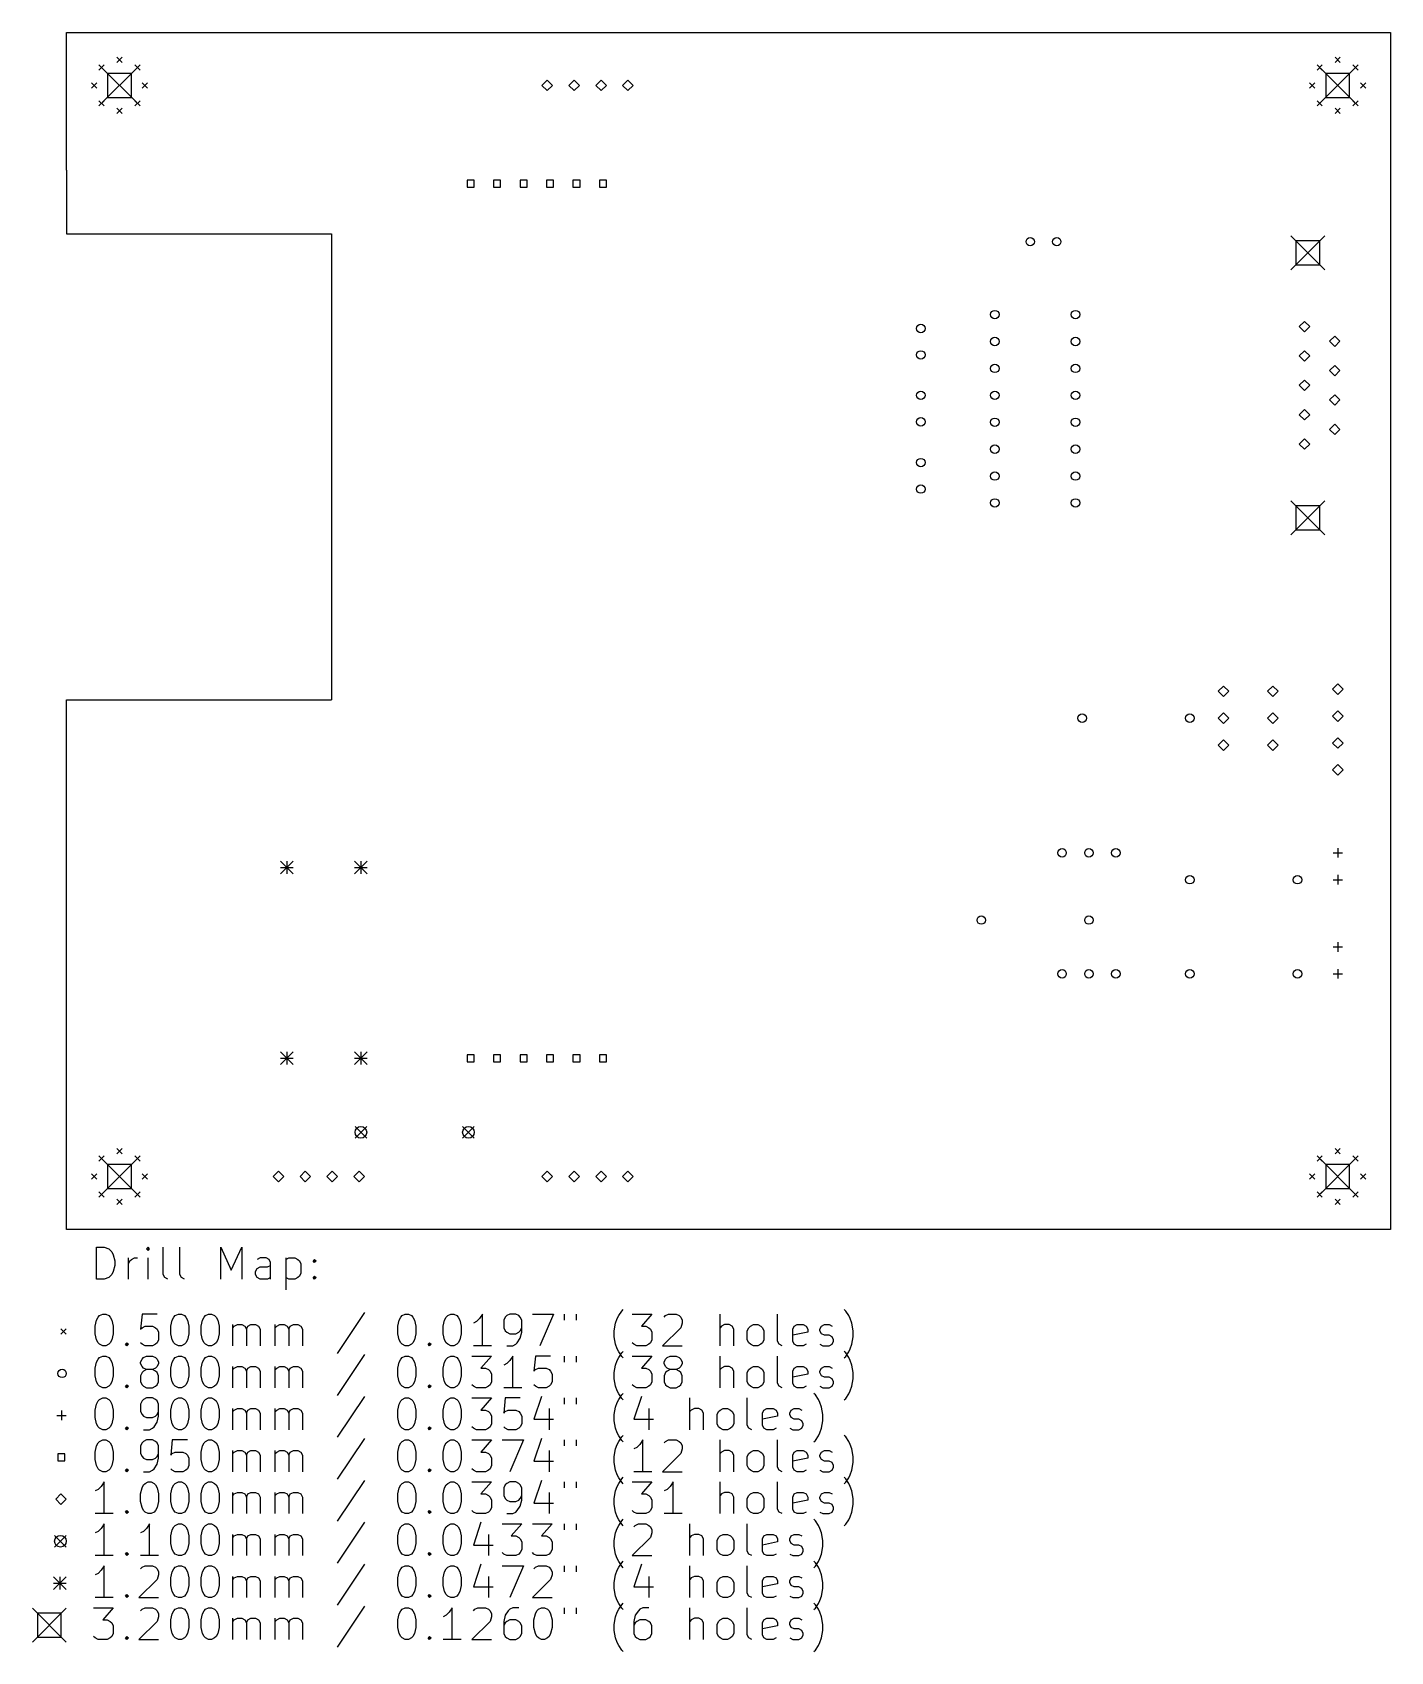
# Model space of a CAD drawing. Extents: x 1.05 to 6.1, y -6.8 to -0.79.
import ezdxf

# ---------------------------------------------------------------- set-up
doc = ezdxf.new("R2010")
doc.units = 0
doc.header["$MEASUREMENT"] = 0
doc.layers.add('BLACK', color=7, linetype='CONTINUOUS')

msp = doc.modelspace()

# ---------------------------------------------------------------- linework, layer by layer
at = {"layer": 'BLACK', "linetype": 'CONTINUOUS'}
for p, q in [((1.1811, -1.29921), (1.1811, -0.7874)), ((1.1811, -0.7874), (6.10236, -0.7874)), ((6.10236, -0.7874), (6.10236, -5.23622)), ((1.36811, -0.87992), (1.3878, -0.89961)), ((1.3878, -0.87992), (1.36811, -0.89961)), ((5.89567, -0.87992), (5.91535, -0.89961)), ((5.91535, -0.87992), (5.89567, -0.89961)), ((1.3013, -0.9076), (1.32098, -0.92728)), ((1.32098, -0.9076), (1.3013, -0.92728)), ((1.31496, -0.92126), (1.44094, -1.04724)), ((1.44094, -0.92126), (1.31496, -1.04724)), ((1.4225, -0.93971), (1.33341, -0.93971)), ((1.33341, -0.93971), (1.33341, -1.02879)), ((1.4225, -1.02879), (1.4225, -0.93971)), ((1.43492, -0.9076), (1.45461, -0.92728)), ((1.45461, -0.9076), (1.43492, -0.92728)), ((5.82886, -0.9076), (5.84854, -0.92728)), ((5.84854, -0.9076), (5.82886, -0.92728)), ((5.84252, -0.92126), (5.9685, -1.04724)), ((5.9685, -0.92126), (5.84252, -1.04724)), ((5.95005, -0.93971), (5.86097, -0.93971)), ((5.86097, -0.93971), (5.86097, -1.02879)), ((5.95005, -1.02879), (5.95005, -0.93971)), ((5.96248, -0.9076), (5.98217, -0.92728)), ((5.98217, -0.9076), (5.96248, -0.92728)), ((1.27362, -0.97441), (1.29331, -0.99409)), ((1.29331, -0.97441), (1.27362, -0.99409)), ((1.4626, -0.97441), (1.48228, -0.99409)), ((1.48228, -0.97441), (1.4626, -0.99409)), ((2.96772, -0.96457), (2.94803, -0.98425)), ((2.94803, -0.98425), (2.96772, -1.00394)), ((2.9874, -0.98425), (2.96772, -0.96457)), ((2.96772, -1.00394), (2.9874, -0.98425)), ((3.06772, -0.96457), (3.04803, -0.98425)), ((3.04803, -0.98425), (3.06772, -1.00394)), ((3.0874, -0.98425), (3.06772, -0.96457)), ((3.06772, -1.00394), (3.0874, -0.98425)), ((3.16772, -0.96457), (3.14803, -0.98425)), ((3.14803, -0.98425), (3.16772, -1.00394)), ((3.1874, -0.98425), (3.16772, -0.96457)), ((3.16772, -1.00394), (3.1874, -0.98425)), ((3.26772, -0.96457), (3.24803, -0.98425)), ((3.24803, -0.98425), (3.26772, -1.00394)), ((3.2874, -0.98425), (3.26772, -0.96457)), ((3.26772, -1.00394), (3.2874, -0.98425)), ((5.80118, -0.97441), (5.82087, -0.99409)), ((5.82087, -0.97441), (5.80118, -0.99409)), ((5.99016, -0.97441), (6.00984, -0.99409)), ((6.00984, -0.97441), (5.99016, -0.99409)), ((1.3013, -1.04122), (1.32098, -1.06091)), ((1.32098, -1.04122), (1.3013, -1.06091)), ((1.33341, -1.02879), (1.4225, -1.02879)), ((1.36811, -1.0689), (1.3878, -1.08858)), ((1.3878, -1.0689), (1.36811, -1.08858)), ((1.43492, -1.04122), (1.45461, -1.06091)), ((1.45461, -1.04122), (1.43492, -1.06091)), ((5.82886, -1.04122), (5.84854, -1.06091)), ((5.84854, -1.04122), (5.82886, -1.06091)), ((5.86097, -1.02879), (5.95005, -1.02879)), ((5.89567, -1.0689), (5.91535, -1.08858)), ((5.91535, -1.0689), (5.89567, -1.08858)), ((5.96248, -1.04122), (5.98217, -1.06091)), ((5.98217, -1.04122), (5.96248, -1.06091)), ((1.1811, -1.29921), (1.1811, -1.53543)), ((2.6961, -1.33678), (2.66965, -1.33678)), ((2.66965, -1.33678), (2.66965, -1.36322)), ((2.66965, -1.36322), (2.6961, -1.36322)), ((2.6961, -1.36322), (2.6961, -1.33678)), ((2.79452, -1.33678), (2.76808, -1.33678)), ((2.76808, -1.33678), (2.76808, -1.36322)), ((2.76808, -1.36322), (2.79452, -1.36322)), ((2.79452, -1.36322), (2.79452, -1.33678)), ((2.89295, -1.33678), (2.8665, -1.33678)), ((2.8665, -1.33678), (2.8665, -1.36322)), ((2.8665, -1.36322), (2.89295, -1.36322)), ((2.89295, -1.36322), (2.89295, -1.33678)), ((2.99137, -1.33678), (2.96493, -1.33678)), ((2.96493, -1.33678), (2.96493, -1.36322)), ((2.96493, -1.36322), (2.99137, -1.36322)), ((2.99137, -1.36322), (2.99137, -1.33678)), ((3.0898, -1.33678), (3.06335, -1.33678)), ((3.06335, -1.33678), (3.06335, -1.36322)), ((3.06335, -1.36322), (3.0898, -1.36322)), ((3.0898, -1.36322), (3.0898, -1.33678)), ((3.18822, -1.33678), (3.16178, -1.33678)), ((3.16178, -1.33678), (3.16178, -1.36322)), ((3.16178, -1.36322), (3.18822, -1.36322)), ((3.18822, -1.36322), (3.18822, -1.33678)), ((1.1811, -1.53543), (2.16535, -1.53543)), ((2.16535, -1.53543), (2.16535, -3.26772)), ((5.7315, -1.5439), (5.85748, -1.66988)), ((5.85748, -1.5439), (5.7315, -1.66988)), ((5.83903, -1.56235), (5.74995, -1.56235)), ((5.74995, -1.56235), (5.74995, -1.65143)), ((5.83903, -1.65143), (5.83903, -1.56235)), ((5.74995, -1.65143), (5.83903, -1.65143)), ((5.78268, -1.86122), (5.76299, -1.88091)), ((5.80236, -1.88091), (5.78268, -1.86122)), ((5.76299, -1.88091), (5.78268, -1.90059)), ((5.78268, -1.90059), (5.80236, -1.88091)), ((5.89449, -1.91575), (5.8748, -1.93543)), ((5.91417, -1.93543), (5.89449, -1.91575)), ((5.78268, -1.97028), (5.76299, -1.98996)), ((5.80236, -1.98996), (5.78268, -1.97028)), ((5.8748, -1.93543), (5.89449, -1.95512)), ((5.89449, -1.95512), (5.91417, -1.93543)), ((5.76299, -1.98996), (5.78268, -2.00965)), ((5.78268, -2.00965), (5.80236, -1.98996)), ((5.89449, -2.0248), (5.8748, -2.04449)), ((5.8748, -2.04449), (5.89449, -2.06417)), ((5.91417, -2.04449), (5.89449, -2.0248)), ((5.89449, -2.06417), (5.91417, -2.04449)), ((5.78268, -2.07933), (5.76299, -2.09902)), ((5.76299, -2.09902), (5.78268, -2.1187)), ((5.80236, -2.09902), (5.78268, -2.07933)), ((5.78268, -2.1187), (5.80236, -2.09902)), ((5.89449, -2.13386), (5.8748, -2.15354)), ((5.8748, -2.15354), (5.89449, -2.17323)), ((5.91417, -2.15354), (5.89449, -2.13386)), ((5.89449, -2.17323), (5.91417, -2.15354)), ((5.78268, -2.18839), (5.76299, -2.20807)), ((5.76299, -2.20807), (5.78268, -2.22776)), ((5.80236, -2.20807), (5.78268, -2.18839)), ((5.78268, -2.22776), (5.80236, -2.20807)), ((5.89449, -2.24291), (5.8748, -2.2626)), ((5.8748, -2.2626), (5.89449, -2.28228)), ((5.91417, -2.2626), (5.89449, -2.24291)), ((5.89449, -2.28228), (5.91417, -2.2626)), ((5.78268, -2.29744), (5.76299, -2.31713)), ((5.76299, -2.31713), (5.78268, -2.33681)), ((5.80236, -2.31713), (5.78268, -2.29744)), ((5.78268, -2.33681), (5.80236, -2.31713)), ((5.7315, -2.52815), (5.85748, -2.65413)), ((5.85748, -2.52815), (5.7315, -2.65413)), ((5.83903, -2.5466), (5.74995, -2.5466)), ((5.74995, -2.5466), (5.74995, -2.63568)), ((5.83903, -2.63568), (5.83903, -2.5466)), ((5.74995, -2.63568), (5.83903, -2.63568)), ((5.4811, -3.21654), (5.46142, -3.23622)), ((5.46142, -3.23622), (5.4811, -3.25591)), ((5.50079, -3.23622), (5.4811, -3.21654)), ((5.4811, -3.25591), (5.50079, -3.23622)), ((5.66417, -3.21654), (5.64449, -3.23622)), ((5.64449, -3.23622), (5.66417, -3.25591)), ((5.68386, -3.23622), (5.66417, -3.21654)), ((5.66417, -3.25591), (5.68386, -3.23622)), ((5.9061, -3.20866), (5.88642, -3.22835)), ((5.88642, -3.22835), (5.9061, -3.24803)), ((5.92579, -3.22835), (5.9061, -3.20866)), ((5.9061, -3.24803), (5.92579, -3.22835)), ((1.1811, -3.26772), (2.16535, -3.26772)), ((1.1811, -5.23622), (1.1811, -3.26772)), ((5.9061, -3.30866), (5.88642, -3.32835)), ((5.92579, -3.32835), (5.9061, -3.30866)), ((5.4811, -3.31654), (5.46142, -3.33622)), ((5.46142, -3.33622), (5.4811, -3.35591)), ((5.50079, -3.33622), (5.4811, -3.31654)), ((5.4811, -3.35591), (5.50079, -3.33622)), ((5.66417, -3.31654), (5.64449, -3.33622)), ((5.64449, -3.33622), (5.66417, -3.35591)), ((5.68386, -3.33622), (5.66417, -3.31654)), ((5.66417, -3.35591), (5.68386, -3.33622)), ((5.88642, -3.32835), (5.9061, -3.34803)), ((5.9061, -3.34803), (5.92579, -3.32835)), ((5.4811, -3.41654), (5.46142, -3.43622)), ((5.50079, -3.43622), (5.4811, -3.41654)), ((5.66417, -3.41654), (5.64449, -3.43622)), ((5.68386, -3.43622), (5.66417, -3.41654)), ((5.9061, -3.40866), (5.88642, -3.42835)), ((5.88642, -3.42835), (5.9061, -3.44803)), ((5.92579, -3.42835), (5.9061, -3.40866)), ((5.9061, -3.44803), (5.92579, -3.42835)), ((5.46142, -3.43622), (5.4811, -3.45591)), ((5.4811, -3.45591), (5.50079, -3.43622)), ((5.64449, -3.43622), (5.66417, -3.45591)), ((5.66417, -3.45591), (5.68386, -3.43622)), ((5.9061, -3.50866), (5.88642, -3.52835)), ((5.88642, -3.52835), (5.9061, -3.54803)), ((5.92579, -3.52835), (5.9061, -3.50866)), ((5.9061, -3.54803), (5.92579, -3.52835)), ((5.88839, -3.83622), (5.92382, -3.83622)), ((5.9061, -3.8185), (5.9061, -3.85394)), ((1.97638, -3.86772), (2.02362, -3.91496)), ((2.02362, -3.86772), (1.97638, -3.91496)), ((1.97638, -3.89134), (2.02362, -3.89134)), ((2, -3.86772), (2, -3.91496)), ((2.25138, -3.86772), (2.29862, -3.91496)), ((2.29862, -3.86772), (2.25138, -3.91496)), ((2.25138, -3.89134), (2.29862, -3.89134)), ((2.275, -3.86772), (2.275, -3.91496)), ((5.88839, -3.93622), (5.92382, -3.93622)), ((5.9061, -3.9185), (5.9061, -3.95394)), ((5.88839, -4.18622), (5.92382, -4.18622)), ((5.9061, -4.1685), (5.9061, -4.20394)), ((5.9061, -4.2685), (5.9061, -4.30394)), ((5.88839, -4.28622), (5.92382, -4.28622)), ((1.97638, -4.57638), (2.02362, -4.62362)), ((2.02362, -4.57638), (1.97638, -4.62362)), ((1.97638, -4.6), (2.02362, -4.6)), ((2, -4.57638), (2, -4.62362)), ((2.25138, -4.57638), (2.29862, -4.62362)), ((2.29862, -4.57638), (2.25138, -4.62362)), ((2.25138, -4.6), (2.29862, -4.6)), ((2.275, -4.57638), (2.275, -4.62362)), ((2.6961, -4.58678), (2.66965, -4.58678)), ((2.66965, -4.58678), (2.66965, -4.61322)), ((2.66965, -4.61322), (2.6961, -4.61322)), ((2.6961, -4.61322), (2.6961, -4.58678)), ((2.79452, -4.58678), (2.76808, -4.58678)), ((2.76808, -4.58678), (2.76808, -4.61322)), ((2.76808, -4.61322), (2.79452, -4.61322)), ((2.79452, -4.61322), (2.79452, -4.58678)), ((2.89295, -4.58678), (2.8665, -4.58678)), ((2.8665, -4.58678), (2.8665, -4.61322)), ((2.8665, -4.61322), (2.89295, -4.61322)), ((2.89295, -4.61322), (2.89295, -4.58678)), ((2.99137, -4.58678), (2.96493, -4.58678)), ((2.96493, -4.58678), (2.96493, -4.61322)), ((2.96493, -4.61322), (2.99137, -4.61322)), ((2.99137, -4.61322), (2.99137, -4.58678)), ((3.0898, -4.58678), (3.06335, -4.58678)), ((3.06335, -4.58678), (3.06335, -4.61322)), ((3.06335, -4.61322), (3.0898, -4.61322)), ((3.0898, -4.61322), (3.0898, -4.58678)), ((3.18822, -4.58678), (3.16178, -4.58678)), ((3.16178, -4.58678), (3.16178, -4.61322)), ((3.16178, -4.61322), (3.18822, -4.61322)), ((3.18822, -4.61322), (3.18822, -4.58678)), ((2.25335, -4.85335), (2.29665, -4.89665)), ((2.29665, -4.85335), (2.25335, -4.89665)), ((2.65335, -4.85335), (2.69665, -4.89665)), ((2.69665, -4.85335), (2.65335, -4.89665)), ((1.3013, -4.96271), (1.32098, -4.9824)), ((1.32098, -4.96271), (1.3013, -4.9824)), ((1.31496, -4.97638), (1.44094, -5.10236)), ((1.44094, -4.97638), (1.31496, -5.10236)), ((1.36811, -4.93504), (1.3878, -4.95472)), ((1.3878, -4.93504), (1.36811, -4.95472)), ((1.43492, -4.96271), (1.45461, -4.9824)), ((1.45461, -4.96271), (1.43492, -4.9824)), ((5.82886, -4.96271), (5.84854, -4.9824)), ((5.84854, -4.96271), (5.82886, -4.9824)), ((5.84252, -4.97638), (5.9685, -5.10236)), ((5.9685, -4.97638), (5.84252, -5.10236)), ((5.89567, -4.93504), (5.91535, -4.95472)), ((5.91535, -4.93504), (5.89567, -4.95472)), ((5.96248, -4.96271), (5.98217, -4.9824)), ((5.98217, -4.96271), (5.96248, -4.9824)), ((1.27362, -5.02953), (1.29331, -5.04921)), ((1.29331, -5.02953), (1.27362, -5.04921)), ((1.4225, -4.99483), (1.33341, -4.99483)), ((1.33341, -4.99483), (1.33341, -5.08391)), ((1.4225, -5.08391), (1.4225, -4.99483)), ((1.4626, -5.02953), (1.48228, -5.04921)), ((1.48228, -5.02953), (1.4626, -5.04921)), ((1.9685, -5.01969), (1.94882, -5.03937)), ((1.94882, -5.03937), (1.9685, -5.05906)), ((1.98819, -5.03937), (1.9685, -5.01969)), ((1.9685, -5.05906), (1.98819, -5.03937)), ((2.0685, -5.01969), (2.04882, -5.03937)), ((2.04882, -5.03937), (2.0685, -5.05906)), ((2.08819, -5.03937), (2.0685, -5.01969)), ((2.0685, -5.05906), (2.08819, -5.03937)), ((2.1685, -5.01969), (2.14882, -5.03937)), ((2.14882, -5.03937), (2.1685, -5.05906)), ((2.18819, -5.03937), (2.1685, -5.01969)), ((2.1685, -5.05906), (2.18819, -5.03937)), ((2.2685, -5.01969), (2.24882, -5.03937)), ((2.24882, -5.03937), (2.2685, -5.05906)), ((2.28819, -5.03937), (2.2685, -5.01969)), ((2.2685, -5.05906), (2.28819, -5.03937)), ((2.96772, -5.01969), (2.94803, -5.03937)), ((2.94803, -5.03937), (2.96772, -5.05906)), ((2.9874, -5.03937), (2.96772, -5.01969)), ((2.96772, -5.05906), (2.9874, -5.03937)), ((3.06772, -5.01969), (3.04803, -5.03937)), ((3.04803, -5.03937), (3.06772, -5.05906)), ((3.0874, -5.03937), (3.06772, -5.01969)), ((3.06772, -5.05906), (3.0874, -5.03937)), ((3.16772, -5.01969), (3.14803, -5.03937)), ((3.14803, -5.03937), (3.16772, -5.05906)), ((3.1874, -5.03937), (3.16772, -5.01969)), ((3.16772, -5.05906), (3.1874, -5.03937)), ((3.26772, -5.01969), (3.24803, -5.03937)), ((3.24803, -5.03937), (3.26772, -5.05906)), ((3.2874, -5.03937), (3.26772, -5.01969)), ((3.26772, -5.05906), (3.2874, -5.03937)), ((5.80118, -5.02953), (5.82087, -5.04921)), ((5.82087, -5.02953), (5.80118, -5.04921)), ((5.95005, -4.99483), (5.86097, -4.99483)), ((5.86097, -4.99483), (5.86097, -5.08391)), ((5.95005, -5.08391), (5.95005, -4.99483)), ((5.99016, -5.02953), (6.00984, -5.04921)), ((6.00984, -5.02953), (5.99016, -5.04921)), ((1.3013, -5.09634), (1.32098, -5.11603)), ((1.32098, -5.09634), (1.3013, -5.11603)), ((1.33341, -5.08391), (1.4225, -5.08391)), ((1.43492, -5.09634), (1.45461, -5.11603)), ((1.45461, -5.09634), (1.43492, -5.11603)), ((5.82886, -5.09634), (5.84854, -5.11603)), ((5.84854, -5.09634), (5.82886, -5.11603)), ((5.86097, -5.08391), (5.95005, -5.08391)), ((5.96248, -5.09634), (5.98217, -5.11603)), ((5.98217, -5.09634), (5.96248, -5.11603)), ((1.36811, -5.12402), (1.3878, -5.1437)), ((1.3878, -5.12402), (1.36811, -5.1437)), ((5.89567, -5.12402), (5.91535, -5.1437)), ((5.91535, -5.12402), (5.89567, -5.1437)), ((6.10236, -5.23622), (1.1811, -5.23622)), ((1.29289, -5.42056), (1.29289, -5.30245)), ((1.29289, -5.30245), (1.32101, -5.30245)), ((1.32101, -5.30245), (1.33788, -5.30807)), ((1.33788, -5.30807), (1.34913, -5.31932)), ((1.34913, -5.31932), (1.35475, -5.33057)), ((1.35475, -5.33057), (1.36038, -5.35307)), ((1.36038, -5.35307), (1.36038, -5.36994)), ((1.411, -5.42056), (1.411, -5.34182)), ((1.411, -5.36431), (1.41662, -5.35307)), ((1.41662, -5.35307), (1.42224, -5.34744)), ((1.42224, -5.34744), (1.43349, -5.34182)), ((1.43349, -5.34182), (1.44474, -5.34182)), ((1.48411, -5.30245), (1.47849, -5.30807)), ((1.47849, -5.30807), (1.48411, -5.3137)), ((1.48974, -5.30807), (1.48411, -5.30245)), ((1.48411, -5.30245), (1.48411, -5.3137)), ((1.48411, -5.3137), (1.48974, -5.30807)), ((1.48411, -5.42056), (1.48411, -5.34182)), ((1.54035, -5.40368), (1.54035, -5.30245)), ((1.60222, -5.40368), (1.60222, -5.30245)), ((1.75408, -5.42056), (1.75408, -5.30245)), ((1.75408, -5.30245), (1.79345, -5.38681)), ((1.79345, -5.38681), (1.83282, -5.30245)), ((1.83282, -5.30245), (1.83282, -5.42056)), ((1.90031, -5.34182), (1.88906, -5.34744)), ((1.92281, -5.34182), (1.90031, -5.34182)), ((1.93406, -5.34744), (1.92281, -5.34182)), ((1.93968, -5.35869), (1.93406, -5.34744)), ((1.99592, -5.34182), (1.99592, -5.45993)), ((1.99592, -5.34744), (2.00717, -5.34182)), ((2.00717, -5.34182), (2.02967, -5.34182)), ((2.02967, -5.34182), (2.04092, -5.34744)), ((2.04092, -5.34744), (2.04654, -5.35307)), ((2.04654, -5.35307), (2.05217, -5.36431)), ((2.09716, -5.35307), (2.10278, -5.34744)), ((2.10278, -5.35869), (2.09716, -5.35307)), ((2.10278, -5.34744), (2.10841, -5.35307)), ((2.10278, -5.34744), (2.10278, -5.35869)), ((2.10841, -5.35307), (2.10278, -5.35869)), ((1.33788, -5.41493), (1.32101, -5.42056)), ((1.34913, -5.40368), (1.33788, -5.41493)), ((1.35475, -5.39244), (1.34913, -5.40368)), ((1.36038, -5.36994), (1.35475, -5.39244)), ((1.54598, -5.41493), (1.54035, -5.40368)), ((1.55723, -5.42056), (1.54598, -5.41493)), ((1.60785, -5.41493), (1.60222, -5.40368)), ((1.61909, -5.42056), (1.60785, -5.41493)), ((1.88344, -5.39244), (1.88906, -5.38119)), ((1.88344, -5.40368), (1.88344, -5.39244)), ((1.88906, -5.41493), (1.88344, -5.40368)), ((1.88906, -5.38119), (1.90031, -5.37556)), ((1.90031, -5.42056), (1.88906, -5.41493)), ((1.90031, -5.37556), (1.92843, -5.37556)), ((1.92843, -5.37556), (1.93968, -5.36994)), ((1.93968, -5.41493), (1.92843, -5.42056)), ((1.93968, -5.42056), (1.93968, -5.35869)), ((2.00717, -5.42056), (1.99592, -5.41493)), ((2.04092, -5.41493), (2.02967, -5.42056)), ((2.04654, -5.40931), (2.04092, -5.41493)), ((2.05217, -5.39806), (2.04654, -5.40931)), ((2.05217, -5.36431), (2.05217, -5.39806)), ((2.09716, -5.41493), (2.10278, -5.40931)), ((2.10278, -5.42056), (2.09716, -5.41493)), ((2.10278, -5.40931), (2.10841, -5.41493)), ((2.10278, -5.40931), (2.10278, -5.42056)), ((2.10841, -5.41493), (2.10278, -5.42056)), ((1.32101, -5.42056), (1.29289, -5.42056)), ((1.92843, -5.42056), (1.90031, -5.42056)), ((2.02967, -5.42056), (2.00717, -5.42056)), ((3.24452, -5.53923), (3.25014, -5.53361)), ((4.07691, -5.53923), (4.07129, -5.53361)), ((1.28726, -5.59547), (1.29289, -5.57298)), ((1.28726, -5.62359), (1.28726, -5.59547)), ((1.29289, -5.57298), (1.29851, -5.56173)), ((1.29851, -5.56173), (1.30413, -5.5561)), ((1.30413, -5.5561), (1.31538, -5.55048)), ((1.31538, -5.55048), (1.32663, -5.55048)), ((1.32663, -5.55048), (1.33788, -5.5561)), ((1.33788, -5.5561), (1.3435, -5.56173)), ((1.3435, -5.56173), (1.34913, -5.57298)), ((1.34913, -5.57298), (1.35475, -5.59547)), ((1.35475, -5.59547), (1.35475, -5.62359)), ((1.46161, -5.55048), (1.45599, -5.60672)), ((1.51786, -5.55048), (1.46161, -5.55048)), ((1.46161, -5.6011), (1.47286, -5.59547)), ((1.47286, -5.59547), (1.50098, -5.59547)), ((1.50098, -5.59547), (1.51223, -5.6011)), ((1.56848, -5.59547), (1.5741, -5.57298)), ((1.56848, -5.62359), (1.56848, -5.59547)), ((1.5741, -5.57298), (1.57972, -5.56173)), ((1.57972, -5.56173), (1.58535, -5.5561)), ((1.58535, -5.5561), (1.5966, -5.55048)), ((1.5966, -5.55048), (1.60785, -5.55048)), ((1.60785, -5.55048), (1.61909, -5.5561)), ((1.61909, -5.5561), (1.62472, -5.56173)), ((1.62472, -5.56173), (1.63034, -5.57298)), ((1.63034, -5.57298), (1.63597, -5.59547)), ((1.63597, -5.59547), (1.63597, -5.62359)), ((1.68096, -5.59547), (1.68659, -5.57298)), ((1.68096, -5.62359), (1.68096, -5.59547)), ((1.68659, -5.57298), (1.69221, -5.56173)), ((1.69221, -5.56173), (1.69783, -5.5561)), ((1.69783, -5.5561), (1.70908, -5.55048)), ((1.70908, -5.55048), (1.72033, -5.55048)), ((1.72033, -5.55048), (1.73158, -5.5561)), ((1.73158, -5.5561), (1.7372, -5.56173)), ((1.7372, -5.56173), (1.74283, -5.57298)), ((1.74283, -5.57298), (1.74845, -5.59547)), ((1.74845, -5.59547), (1.74845, -5.62359)), ((1.79907, -5.66859), (1.79907, -5.58985)), ((1.79907, -5.6011), (1.8047, -5.59547)), ((1.8047, -5.59547), (1.81594, -5.58985)), ((1.81594, -5.58985), (1.83282, -5.58985)), ((1.83282, -5.58985), (1.84407, -5.59547)), ((1.84407, -5.59547), (1.84969, -5.60672)), ((1.84969, -5.60672), (1.85531, -5.59547)), ((1.85531, -5.59547), (1.86656, -5.58985)), ((1.86656, -5.58985), (1.88344, -5.58985)), ((1.88344, -5.58985), (1.89468, -5.59547)), ((1.89468, -5.59547), (1.90031, -5.60672)), ((1.95655, -5.66859), (1.95655, -5.58985)), ((1.95655, -5.6011), (1.96218, -5.59547)), ((1.96218, -5.59547), (1.97343, -5.58985)), ((1.97343, -5.58985), (1.9903, -5.58985)), ((1.9903, -5.58985), (2.00155, -5.59547)), ((2.00155, -5.59547), (2.00717, -5.60672)), ((2.00717, -5.60672), (2.0128, -5.59547)), ((2.0128, -5.59547), (2.02404, -5.58985)), ((2.02404, -5.58985), (2.04092, -5.58985)), ((2.04092, -5.58985), (2.05217, -5.59547)), ((2.05217, -5.59547), (2.05779, -5.60672)), ((2.28839, -5.54485), (2.18715, -5.69671)), ((2.41212, -5.59547), (2.41774, -5.57298)), ((2.41212, -5.62359), (2.41212, -5.59547)), ((2.41774, -5.57298), (2.42337, -5.56173)), ((2.42337, -5.56173), (2.42899, -5.5561)), ((2.42899, -5.5561), (2.44024, -5.55048)), ((2.44024, -5.55048), (2.45149, -5.55048)), ((2.45149, -5.55048), (2.46274, -5.5561)), ((2.46274, -5.5561), (2.46836, -5.56173)), ((2.46836, -5.56173), (2.47399, -5.57298)), ((2.47399, -5.57298), (2.47961, -5.59547)), ((2.47961, -5.59547), (2.47961, -5.62359)), ((2.58085, -5.59547), (2.58647, -5.57298)), ((2.58085, -5.62359), (2.58085, -5.59547)), ((2.58647, -5.57298), (2.5921, -5.56173)), ((2.5921, -5.56173), (2.59772, -5.5561)), ((2.59772, -5.5561), (2.60897, -5.55048)), ((2.60897, -5.55048), (2.62022, -5.55048)), ((2.62022, -5.55048), (2.63147, -5.5561)), ((2.63147, -5.5561), (2.63709, -5.56173)), ((2.63709, -5.56173), (2.64272, -5.57298)), ((2.64272, -5.57298), (2.64834, -5.59547)), ((2.64834, -5.59547), (2.64834, -5.62359)), ((2.70458, -5.5786), (2.69334, -5.58422)), ((2.71583, -5.56735), (2.70458, -5.5786)), ((2.72708, -5.55048), (2.71583, -5.56735)), ((2.72708, -5.66859), (2.72708, -5.55048)), ((2.81145, -5.56173), (2.80582, -5.57298)), ((2.80582, -5.57298), (2.80582, -5.6011)), ((2.81707, -5.5561), (2.81145, -5.56173)), ((2.82832, -5.55048), (2.81707, -5.5561)), ((2.85082, -5.55048), (2.82832, -5.55048)), ((2.86206, -5.5561), (2.85082, -5.55048)), ((2.86769, -5.56173), (2.86206, -5.5561)), ((2.87331, -5.57298), (2.86769, -5.56173)), ((2.87331, -5.61797), (2.87331, -5.57298)), ((2.91268, -5.55048), (2.99142, -5.55048)), ((2.99142, -5.55048), (2.9408, -5.66859)), ((3.03079, -5.55048), (3.03079, -5.57298)), ((3.07579, -5.55048), (3.07579, -5.57298)), ((3.21639, -5.61235), (3.22202, -5.58422)), ((3.22202, -5.58422), (3.22764, -5.56735)), ((3.22764, -5.56735), (3.23327, -5.5561)), ((3.23327, -5.5561), (3.24452, -5.53923)), ((3.28389, -5.55048), (3.357, -5.55048)), ((3.357, -5.55048), (3.31763, -5.59547)), ((3.31763, -5.59547), (3.33451, -5.59547)), ((3.33451, -5.59547), (3.34575, -5.6011)), ((3.402, -5.56173), (3.40762, -5.5561)), ((3.40762, -5.5561), (3.41887, -5.55048)), ((3.41887, -5.55048), (3.44699, -5.55048)), ((3.44699, -5.55048), (3.45824, -5.5561)), ((3.45824, -5.5561), (3.46386, -5.56173)), ((3.46386, -5.56173), (3.46949, -5.57298)), ((3.46949, -5.58422), (3.46386, -5.6011)), ((3.46949, -5.57298), (3.46949, -5.58422)), ((3.6101, -5.66859), (3.6101, -5.55048)), ((3.61572, -5.59547), (3.6101, -5.6011)), ((3.62697, -5.58985), (3.61572, -5.59547)), ((3.64384, -5.58985), (3.62697, -5.58985)), ((3.65509, -5.59547), (3.64384, -5.58985)), ((3.66071, -5.60672), (3.65509, -5.59547)), ((3.71696, -5.6011), (3.72258, -5.59547)), ((3.72258, -5.59547), (3.73383, -5.58985)), ((3.73383, -5.58985), (3.7507, -5.58985)), ((3.7507, -5.58985), (3.76195, -5.59547)), ((3.76195, -5.59547), (3.76758, -5.6011)), ((3.82382, -5.65172), (3.82382, -5.55048)), ((3.88006, -5.60672), (3.88569, -5.59547)), ((3.88569, -5.59547), (3.89693, -5.58985)), ((3.89693, -5.58985), (3.91943, -5.58985)), ((3.91943, -5.58985), (3.93068, -5.59547)), ((3.93068, -5.59547), (3.9363, -5.60672)), ((3.9813, -5.60672), (3.98692, -5.59547)), ((3.98692, -5.59547), (3.99817, -5.58985)), ((3.99817, -5.58985), (4.01504, -5.58985)), ((4.01504, -5.58985), (4.02629, -5.59547)), ((4.08816, -5.5561), (4.07691, -5.53923)), ((4.09379, -5.56735), (4.08816, -5.5561)), ((4.09941, -5.58422), (4.09379, -5.56735)), ((4.10503, -5.61235), (4.09941, -5.58422)), ((1.16043, -5.60532), (1.18012, -5.625)), ((1.18012, -5.60532), (1.16043, -5.625)), ((1.29289, -5.64609), (1.28726, -5.62359)), ((1.29851, -5.65734), (1.29289, -5.64609)), ((1.34913, -5.64609), (1.3435, -5.65734)), ((1.35475, -5.62359), (1.34913, -5.64609)), ((1.45599, -5.60672), (1.46161, -5.6011)), ((1.51223, -5.6011), (1.51786, -5.60672)), ((1.51786, -5.60672), (1.52348, -5.61797)), ((1.52348, -5.64609), (1.51786, -5.65734)), ((1.52348, -5.61797), (1.52348, -5.64609)), ((1.5741, -5.64609), (1.56848, -5.62359)), ((1.57972, -5.65734), (1.5741, -5.64609)), ((1.63034, -5.64609), (1.62472, -5.65734)), ((1.63597, -5.62359), (1.63034, -5.64609)), ((1.68659, -5.64609), (1.68096, -5.62359)), ((1.69221, -5.65734), (1.68659, -5.64609)), ((1.74283, -5.64609), (1.7372, -5.65734)), ((1.74845, -5.62359), (1.74283, -5.64609)), ((1.84969, -5.60672), (1.84969, -5.66859)), ((1.90031, -5.60672), (1.90031, -5.66859)), ((2.00717, -5.60672), (2.00717, -5.66859)), ((2.05779, -5.60672), (2.05779, -5.66859)), ((2.41774, -5.64609), (2.41212, -5.62359)), ((2.42337, -5.65734), (2.41774, -5.64609)), ((2.47399, -5.64609), (2.46836, -5.65734)), ((2.47961, -5.62359), (2.47399, -5.64609)), ((2.58647, -5.64609), (2.58085, -5.62359)), ((2.5921, -5.65734), (2.58647, -5.64609)), ((2.64272, -5.64609), (2.63709, -5.65734)), ((2.64834, -5.62359), (2.64272, -5.64609)), ((2.80582, -5.6011), (2.81145, -5.61235)), ((2.81145, -5.61235), (2.81707, -5.61797)), ((2.81707, -5.61797), (2.82832, -5.62359)), ((2.82832, -5.62359), (2.85082, -5.62359)), ((2.85082, -5.62359), (2.86206, -5.61797)), ((2.85644, -5.65734), (2.86769, -5.64047)), ((2.86206, -5.61797), (2.86769, -5.61235)), ((2.86769, -5.61235), (2.87331, -5.6011)), ((2.86769, -5.64047), (2.87331, -5.61797)), ((3.21639, -5.63484), (3.21639, -5.61235)), ((3.22202, -5.66296), (3.21639, -5.63484)), ((3.34575, -5.6011), (3.35138, -5.60672)), ((3.35138, -5.60672), (3.357, -5.61797)), ((3.357, -5.64609), (3.35138, -5.65734)), ((3.357, -5.61797), (3.357, -5.64609)), ((3.46386, -5.6011), (3.39637, -5.66859)), ((3.66071, -5.66859), (3.66071, -5.60672)), ((3.71133, -5.61235), (3.71696, -5.6011)), ((3.71133, -5.64609), (3.71133, -5.61235)), ((3.71696, -5.65734), (3.71133, -5.64609)), ((3.76758, -5.6011), (3.7732, -5.61235)), ((3.7732, -5.64609), (3.76758, -5.65734)), ((3.7732, -5.61235), (3.7732, -5.64609)), ((3.82944, -5.66296), (3.82382, -5.65172)), ((3.88006, -5.65172), (3.88006, -5.60672)), ((3.9363, -5.61797), (3.88006, -5.62922)), ((3.88569, -5.66296), (3.88006, -5.65172)), ((3.9363, -5.60672), (3.9363, -5.61797)), ((3.9813, -5.61235), (3.9813, -5.60672)), ((3.98692, -5.62359), (3.9813, -5.61235)), ((3.99817, -5.62922), (3.98692, -5.62359)), ((4.01504, -5.62922), (3.99817, -5.62922)), ((4.02629, -5.63484), (4.01504, -5.62922)), ((4.03192, -5.64609), (4.02629, -5.63484)), ((4.02629, -5.66296), (4.03192, -5.65172)), ((4.03192, -5.65172), (4.03192, -5.64609)), ((4.09941, -5.66296), (4.10503, -5.63484)), ((4.10503, -5.63484), (4.10503, -5.61235)), ((1.30413, -5.66296), (1.29851, -5.65734)), ((1.29851, -5.71763), (1.30413, -5.71201)), ((1.31538, -5.66859), (1.30413, -5.66296)), ((1.30413, -5.71201), (1.31538, -5.70638)), ((1.32663, -5.66859), (1.31538, -5.66859)), ((1.31538, -5.70638), (1.32663, -5.70638)), ((1.33788, -5.66296), (1.32663, -5.66859)), ((1.32663, -5.70638), (1.33788, -5.71201)), ((1.3435, -5.65734), (1.33788, -5.66296)), ((1.33788, -5.71201), (1.3435, -5.71763)), ((1.39975, -5.66296), (1.40537, -5.65734)), ((1.40537, -5.66859), (1.39975, -5.66296)), ((1.40537, -5.65734), (1.411, -5.66296)), ((1.40537, -5.65734), (1.40537, -5.66859)), ((1.411, -5.66296), (1.40537, -5.66859)), ((1.46161, -5.66296), (1.45599, -5.65734)), ((1.47286, -5.66859), (1.46161, -5.66296)), ((1.46161, -5.71763), (1.46724, -5.71201)), ((1.46724, -5.71201), (1.47849, -5.70638)), ((1.50098, -5.66859), (1.47286, -5.66859)), ((1.47849, -5.70638), (1.50098, -5.70638)), ((1.51223, -5.66296), (1.50098, -5.66859)), ((1.50098, -5.70638), (1.51223, -5.71201)), ((1.51786, -5.65734), (1.51223, -5.66296)), ((1.51223, -5.71201), (1.51786, -5.71763)), ((1.58535, -5.66296), (1.57972, -5.65734)), ((1.57972, -5.71763), (1.58535, -5.71201)), ((1.5966, -5.66859), (1.58535, -5.66296)), ((1.58535, -5.71201), (1.5966, -5.70638)), ((1.60785, -5.66859), (1.5966, -5.66859)), ((1.5966, -5.70638), (1.60785, -5.70638)), ((1.61909, -5.66296), (1.60785, -5.66859)), ((1.60785, -5.70638), (1.61909, -5.71201)), ((1.62472, -5.65734), (1.61909, -5.66296)), ((1.61909, -5.71201), (1.62472, -5.71763)), ((1.69783, -5.66296), (1.69221, -5.65734)), ((1.69221, -5.71763), (1.69783, -5.71201)), ((1.70908, -5.66859), (1.69783, -5.66296)), ((1.69783, -5.71201), (1.70908, -5.70638)), ((1.72033, -5.66859), (1.70908, -5.66859)), ((1.70908, -5.70638), (1.72033, -5.70638)), ((1.73158, -5.66296), (1.72033, -5.66859)), ((1.72033, -5.70638), (1.73158, -5.71201)), ((1.7372, -5.65734), (1.73158, -5.66296)), ((1.73158, -5.71201), (1.7372, -5.71763)), ((2.28839, -5.70076), (2.18715, -5.85262)), ((2.42899, -5.66296), (2.42337, -5.65734)), ((2.42337, -5.71763), (2.42899, -5.71201)), ((2.44024, -5.66859), (2.42899, -5.66296)), ((2.42899, -5.71201), (2.44024, -5.70638)), ((2.45149, -5.66859), (2.44024, -5.66859)), ((2.44024, -5.70638), (2.45149, -5.70638)), ((2.46274, -5.66296), (2.45149, -5.66859)), ((2.45149, -5.70638), (2.46274, -5.71201)), ((2.46836, -5.65734), (2.46274, -5.66296)), ((2.46274, -5.71201), (2.46836, -5.71763)), ((2.52461, -5.66296), (2.53023, -5.65734)), ((2.53023, -5.66859), (2.52461, -5.66296)), ((2.53023, -5.65734), (2.53585, -5.66296)), ((2.53023, -5.65734), (2.53023, -5.66859)), ((2.53585, -5.66296), (2.53023, -5.66859)), ((2.59772, -5.66296), (2.5921, -5.65734)), ((2.5921, -5.71763), (2.59772, -5.71201)), ((2.60897, -5.66859), (2.59772, -5.66296)), ((2.59772, -5.71201), (2.60897, -5.70638)), ((2.62022, -5.66859), (2.60897, -5.66859)), ((2.60897, -5.70638), (2.62022, -5.70638)), ((2.63147, -5.66296), (2.62022, -5.66859)), ((2.62022, -5.70638), (2.63147, -5.71201)), ((2.63709, -5.65734), (2.63147, -5.66296)), ((2.63147, -5.71201), (2.63709, -5.71763)), ((2.68771, -5.70638), (2.76083, -5.70638)), ((2.76083, -5.66859), (2.69334, -5.66859)), ((2.76083, -5.70638), (2.72146, -5.75138)), ((2.81707, -5.66859), (2.83957, -5.66859)), ((2.83957, -5.70638), (2.82832, -5.72326)), ((2.83957, -5.66859), (2.85082, -5.66296)), ((2.83957, -5.82449), (2.83957, -5.70638)), ((2.85082, -5.66296), (2.85644, -5.65734)), ((2.92393, -5.70638), (2.91831, -5.76263)), ((2.98017, -5.70638), (2.92393, -5.70638)), ((3.03079, -5.70638), (3.03079, -5.72888)), ((3.07579, -5.70638), (3.07579, -5.72888)), ((3.22764, -5.67984), (3.22202, -5.66296)), ((3.23327, -5.69109), (3.22764, -5.67984)), ((3.22764, -5.72326), (3.23327, -5.71201)), ((3.24452, -5.70796), (3.23327, -5.69109)), ((3.23327, -5.71201), (3.24452, -5.69513)), ((3.24452, -5.69513), (3.25014, -5.68951)), ((3.25014, -5.71358), (3.24452, -5.70796)), ((3.28951, -5.66296), (3.28389, -5.65734)), ((3.28389, -5.70638), (3.357, -5.70638)), ((3.30076, -5.66859), (3.28951, -5.66296)), ((3.33451, -5.66859), (3.30076, -5.66859)), ((3.357, -5.70638), (3.31763, -5.75138)), ((3.34575, -5.66296), (3.33451, -5.66859)), ((3.35138, -5.65734), (3.34575, -5.66296)), ((3.39637, -5.66859), (3.46949, -5.66859)), ((3.40762, -5.71763), (3.41325, -5.71201)), ((3.41325, -5.71201), (3.42449, -5.70638)), ((3.42449, -5.70638), (3.44699, -5.70638)), ((3.44699, -5.70638), (3.45824, -5.71201)), ((3.45824, -5.71201), (3.46386, -5.71763)), ((3.6101, -5.82449), (3.6101, -5.70638)), ((3.72258, -5.66296), (3.71696, -5.65734)), ((3.73383, -5.66859), (3.72258, -5.66296)), ((3.7507, -5.66859), (3.73383, -5.66859)), ((3.76195, -5.66296), (3.7507, -5.66859)), ((3.76758, -5.65734), (3.76195, -5.66296)), ((3.82382, -5.80762), (3.82382, -5.70638)), ((3.84069, -5.66859), (3.82944, -5.66296)), ((3.89693, -5.66859), (3.88569, -5.66296)), ((3.91943, -5.66859), (3.89693, -5.66859)), ((3.93068, -5.66296), (3.91943, -5.66859)), ((3.9813, -5.66296), (3.99255, -5.66859)), ((3.99255, -5.66859), (4.01504, -5.66859)), ((4.01504, -5.66859), (4.02629, -5.66296)), ((4.07691, -5.69513), (4.07129, -5.68951)), ((4.07129, -5.71358), (4.07691, -5.70796)), ((4.07691, -5.70796), (4.08816, -5.69109)), ((4.08816, -5.71201), (4.07691, -5.69513)), ((4.08816, -5.69109), (4.09379, -5.67984)), ((4.09379, -5.72326), (4.08816, -5.71201)), ((4.09379, -5.67984), (4.09941, -5.66296)), ((1.28726, -5.75138), (1.29289, -5.72888)), ((1.28726, -5.7795), (1.28726, -5.75138)), ((1.29289, -5.72888), (1.29851, -5.71763)), ((1.3435, -5.71763), (1.34913, -5.72888)), ((1.34913, -5.72888), (1.35475, -5.75138)), ((1.35475, -5.75138), (1.35475, -5.7795)), ((1.45599, -5.72888), (1.46161, -5.71763)), ((1.45599, -5.73451), (1.45599, -5.72888)), ((1.46161, -5.74575), (1.45599, -5.73451)), ((1.46161, -5.76825), (1.45599, -5.7795)), ((1.46724, -5.75138), (1.46161, -5.74575)), ((1.46724, -5.76263), (1.46161, -5.76825)), ((1.47849, -5.757), (1.46724, -5.75138)), ((1.47849, -5.757), (1.46724, -5.76263)), ((1.50098, -5.757), (1.47849, -5.757)), ((1.51223, -5.75138), (1.50098, -5.757)), ((1.51223, -5.76263), (1.50098, -5.757)), ((1.51786, -5.74575), (1.51223, -5.75138)), ((1.51786, -5.76825), (1.51223, -5.76263)), ((1.51786, -5.71763), (1.52348, -5.72888)), ((1.52348, -5.73451), (1.51786, -5.74575)), ((1.52348, -5.7795), (1.51786, -5.76825)), ((1.52348, -5.72888), (1.52348, -5.73451)), ((1.56848, -5.75138), (1.5741, -5.72888)), ((1.56848, -5.7795), (1.56848, -5.75138)), ((1.5741, -5.72888), (1.57972, -5.71763)), ((1.62472, -5.71763), (1.63034, -5.72888)), ((1.63034, -5.72888), (1.63597, -5.75138)), ((1.63597, -5.75138), (1.63597, -5.7795)), ((1.68096, -5.75138), (1.68659, -5.72888)), ((1.68096, -5.7795), (1.68096, -5.75138)), ((1.68659, -5.72888), (1.69221, -5.71763)), ((1.7372, -5.71763), (1.74283, -5.72888)), ((1.74283, -5.72888), (1.74845, -5.75138)), ((1.74845, -5.75138), (1.74845, -5.7795)), ((1.79907, -5.82449), (1.79907, -5.74575)), ((1.79907, -5.757), (1.8047, -5.75138)), ((1.8047, -5.75138), (1.81594, -5.74575)), ((1.81594, -5.74575), (1.83282, -5.74575)), ((1.83282, -5.74575), (1.84407, -5.75138)), ((1.84407, -5.75138), (1.84969, -5.76263)), ((1.84969, -5.76263), (1.85531, -5.75138)), ((1.84969, -5.76263), (1.84969, -5.82449)), ((1.85531, -5.75138), (1.86656, -5.74575)), ((1.86656, -5.74575), (1.88344, -5.74575)), ((1.88344, -5.74575), (1.89468, -5.75138)), ((1.89468, -5.75138), (1.90031, -5.76263)), ((1.90031, -5.76263), (1.90031, -5.82449)), ((1.95655, -5.82449), (1.95655, -5.74575)), ((1.95655, -5.757), (1.96218, -5.75138)), ((1.96218, -5.75138), (1.97343, -5.74575)), ((1.97343, -5.74575), (1.9903, -5.74575)), ((1.9903, -5.74575), (2.00155, -5.75138)), ((2.00155, -5.75138), (2.00717, -5.76263)), ((2.00717, -5.76263), (2.0128, -5.75138)), ((2.00717, -5.76263), (2.00717, -5.82449)), ((2.0128, -5.75138), (2.02404, -5.74575)), ((2.02404, -5.74575), (2.04092, -5.74575)), ((2.04092, -5.74575), (2.05217, -5.75138)), ((2.05217, -5.75138), (2.05779, -5.76263)), ((2.05779, -5.76263), (2.05779, -5.82449)), ((2.41212, -5.75138), (2.41774, -5.72888)), ((2.41212, -5.7795), (2.41212, -5.75138)), ((2.41774, -5.72888), (2.42337, -5.71763)), ((2.46836, -5.71763), (2.47399, -5.72888)), ((2.47399, -5.72888), (2.47961, -5.75138)), ((2.47961, -5.75138), (2.47961, -5.7795)), ((2.58085, -5.75138), (2.58647, -5.72888)), ((2.58085, -5.7795), (2.58085, -5.75138)), ((2.58647, -5.72888), (2.5921, -5.71763)), ((2.63709, -5.71763), (2.64272, -5.72888)), ((2.64272, -5.72888), (2.64834, -5.75138)), ((2.64834, -5.75138), (2.64834, -5.7795)), ((2.72146, -5.75138), (2.73833, -5.75138)), ((2.73833, -5.75138), (2.74958, -5.757)), ((2.74958, -5.757), (2.7552, -5.76263)), ((2.7552, -5.76263), (2.76083, -5.77388)), ((2.76083, -5.77388), (2.76083, -5.802)), ((2.81707, -5.73451), (2.80582, -5.74013)), ((2.82832, -5.72326), (2.81707, -5.73451)), ((2.91831, -5.76263), (2.92393, -5.757)), ((2.92393, -5.757), (2.93518, -5.75138)), ((2.93518, -5.75138), (2.9633, -5.75138)), ((2.9633, -5.75138), (2.97455, -5.757)), ((2.97455, -5.757), (2.98017, -5.76263)), ((2.98017, -5.76263), (2.9858, -5.77388)), ((2.9858, -5.77388), (2.9858, -5.802)), ((3.21639, -5.76825), (3.22202, -5.74013)), ((3.21639, -5.79075), (3.21639, -5.76825)), ((3.22202, -5.74013), (3.22764, -5.72326)), ((3.31763, -5.75138), (3.33451, -5.75138)), ((3.33451, -5.75138), (3.34575, -5.757)), ((3.34575, -5.757), (3.35138, -5.76263)), ((3.35138, -5.76263), (3.357, -5.77388)), ((3.357, -5.77388), (3.357, -5.802)), ((3.402, -5.72888), (3.40762, -5.71763)), ((3.402, -5.73451), (3.402, -5.72888)), ((3.40762, -5.74575), (3.402, -5.73451)), ((3.40762, -5.76825), (3.402, -5.7795)), ((3.41325, -5.75138), (3.40762, -5.74575)), ((3.41325, -5.76263), (3.40762, -5.76825)), ((3.42449, -5.757), (3.41325, -5.75138)), ((3.42449, -5.757), (3.41325, -5.76263)), ((3.44699, -5.757), (3.42449, -5.757)), ((3.45824, -5.75138), (3.44699, -5.757)), ((3.45824, -5.76263), (3.44699, -5.757)), ((3.46386, -5.74575), (3.45824, -5.75138)), ((3.46386, -5.76825), (3.45824, -5.76263)), ((3.46386, -5.71763), (3.46949, -5.72888)), ((3.46949, -5.73451), (3.46386, -5.74575)), ((3.46949, -5.7795), (3.46386, -5.76825)), ((3.46949, -5.72888), (3.46949, -5.73451)), ((3.61572, -5.75138), (3.6101, -5.757)), ((3.62697, -5.74575), (3.61572, -5.75138)), ((3.64384, -5.74575), (3.62697, -5.74575)), ((3.65509, -5.75138), (3.64384, -5.74575)), ((3.66071, -5.76263), (3.65509, -5.75138)), ((3.66071, -5.82449), (3.66071, -5.76263)), ((3.71133, -5.76825), (3.71696, -5.757)), ((3.71133, -5.802), (3.71133, -5.76825)), ((3.71696, -5.757), (3.72258, -5.75138)), ((3.72258, -5.75138), (3.73383, -5.74575)), ((3.73383, -5.74575), (3.7507, -5.74575)), ((3.7507, -5.74575), (3.76195, -5.75138)), ((3.76195, -5.75138), (3.76758, -5.757)), ((3.76758, -5.757), (3.7732, -5.76825)), ((3.7732, -5.76825), (3.7732, -5.802)), ((3.88006, -5.76263), (3.88569, -5.75138)), ((3.88006, -5.80762), (3.88006, -5.76263)), ((3.9363, -5.77388), (3.88006, -5.78512)), ((3.88569, -5.75138), (3.89693, -5.74575)), ((3.89693, -5.74575), (3.91943, -5.74575)), ((3.91943, -5.74575), (3.93068, -5.75138)), ((3.93068, -5.75138), (3.9363, -5.76263)), ((3.9363, -5.76263), (3.9363, -5.77388)), ((3.9813, -5.76263), (3.98692, -5.75138)), ((3.9813, -5.76825), (3.9813, -5.76263)), ((3.98692, -5.7795), (3.9813, -5.76825)), ((3.98692, -5.75138), (3.99817, -5.74575)), ((3.99817, -5.74575), (4.01504, -5.74575)), ((4.01504, -5.74575), (4.02629, -5.75138)), ((4.09941, -5.74013), (4.09379, -5.72326)), ((4.10503, -5.76825), (4.09941, -5.74013)), ((4.10503, -5.79075), (4.10503, -5.76825)), ((1.29289, -5.802), (1.28726, -5.7795)), ((1.29851, -5.81325), (1.29289, -5.802)), ((1.30413, -5.81887), (1.29851, -5.81325)), ((1.31538, -5.82449), (1.30413, -5.81887)), ((1.32663, -5.82449), (1.31538, -5.82449)), ((1.33788, -5.81887), (1.32663, -5.82449)), ((1.3435, -5.81325), (1.33788, -5.81887)), ((1.34913, -5.802), (1.3435, -5.81325)), ((1.35475, -5.7795), (1.34913, -5.802)), ((1.39975, -5.81887), (1.40537, -5.81325)), ((1.40537, -5.82449), (1.39975, -5.81887)), ((1.40537, -5.81325), (1.411, -5.81887)), ((1.40537, -5.81325), (1.40537, -5.82449)), ((1.411, -5.81887), (1.40537, -5.82449)), ((1.45599, -5.7795), (1.45599, -5.802)), ((1.45599, -5.802), (1.46161, -5.81325)), ((1.46161, -5.81325), (1.46724, -5.81887)), ((1.46724, -5.81887), (1.47849, -5.82449)), ((1.47849, -5.82449), (1.50098, -5.82449)), ((1.50098, -5.82449), (1.51223, -5.81887)), ((1.51223, -5.81887), (1.51786, -5.81325)), ((1.51786, -5.81325), (1.52348, -5.802)), ((1.52348, -5.802), (1.52348, -5.7795)), ((1.5741, -5.802), (1.56848, -5.7795)), ((1.57972, -5.81325), (1.5741, -5.802)), ((1.58535, -5.81887), (1.57972, -5.81325)), ((1.5966, -5.82449), (1.58535, -5.81887)), ((1.60785, -5.82449), (1.5966, -5.82449)), ((1.61909, -5.81887), (1.60785, -5.82449)), ((1.62472, -5.81325), (1.61909, -5.81887)), ((1.63034, -5.802), (1.62472, -5.81325)), ((1.63597, -5.7795), (1.63034, -5.802)), ((1.68659, -5.802), (1.68096, -5.7795)), ((1.69221, -5.81325), (1.68659, -5.802)), ((1.69783, -5.81887), (1.69221, -5.81325)), ((1.70908, -5.82449), (1.69783, -5.81887)), ((1.72033, -5.82449), (1.70908, -5.82449)), ((1.73158, -5.81887), (1.72033, -5.82449)), ((1.7372, -5.81325), (1.73158, -5.81887)), ((1.74283, -5.802), (1.7372, -5.81325)), ((1.74845, -5.7795), (1.74283, -5.802)), ((2.41774, -5.802), (2.41212, -5.7795)), ((2.42337, -5.81325), (2.41774, -5.802)), ((2.42899, -5.81887), (2.42337, -5.81325)), ((2.44024, -5.82449), (2.42899, -5.81887)), ((2.45149, -5.82449), (2.44024, -5.82449)), ((2.46274, -5.81887), (2.45149, -5.82449)), ((2.46836, -5.81325), (2.46274, -5.81887)), ((2.47399, -5.802), (2.46836, -5.81325)), ((2.47961, -5.7795), (2.47399, -5.802)), ((2.52461, -5.81887), (2.53023, -5.81325)), ((2.53023, -5.82449), (2.52461, -5.81887)), ((2.53023, -5.81325), (2.53585, -5.81887)), ((2.53023, -5.81325), (2.53023, -5.82449)), ((2.53585, -5.81887), (2.53023, -5.82449)), ((2.58647, -5.802), (2.58085, -5.7795)), ((2.5921, -5.81325), (2.58647, -5.802)), ((2.59772, -5.81887), (2.5921, -5.81325)), ((2.60897, -5.82449), (2.59772, -5.81887)), ((2.62022, -5.82449), (2.60897, -5.82449)), ((2.63147, -5.81887), (2.62022, -5.82449)), ((2.63709, -5.81325), (2.63147, -5.81887)), ((2.64272, -5.802), (2.63709, -5.81325)), ((2.64834, -5.7795), (2.64272, -5.802)), ((2.69334, -5.81887), (2.68771, -5.81325)), ((2.70458, -5.82449), (2.69334, -5.81887)), ((2.73833, -5.82449), (2.70458, -5.82449)), ((2.74958, -5.81887), (2.73833, -5.82449)), ((2.7552, -5.81325), (2.74958, -5.81887)), ((2.76083, -5.802), (2.7552, -5.81325)), ((2.87331, -5.82449), (2.80582, -5.82449)), ((2.92393, -5.81887), (2.91831, -5.81325)), ((2.93518, -5.82449), (2.92393, -5.81887)), ((2.9633, -5.82449), (2.93518, -5.82449)), ((2.97455, -5.81887), (2.9633, -5.82449)), ((2.98017, -5.81325), (2.97455, -5.81887)), ((2.9858, -5.802), (2.98017, -5.81325)), ((3.22202, -5.81887), (3.21639, -5.79075)), ((3.22764, -5.83574), (3.22202, -5.81887)), ((3.23327, -5.84699), (3.22764, -5.83574)), ((3.28951, -5.81887), (3.28389, -5.81325)), ((3.30076, -5.82449), (3.28951, -5.81887)), ((3.33451, -5.82449), (3.30076, -5.82449)), ((3.34575, -5.81887), (3.33451, -5.82449)), ((3.35138, -5.81325), (3.34575, -5.81887)), ((3.357, -5.802), (3.35138, -5.81325)), ((3.402, -5.7795), (3.402, -5.802)), ((3.402, -5.802), (3.40762, -5.81325)), ((3.40762, -5.81325), (3.41325, -5.81887)), ((3.41325, -5.81887), (3.42449, -5.82449)), ((3.42449, -5.82449), (3.44699, -5.82449)), ((3.44699, -5.82449), (3.45824, -5.81887)), ((3.45824, -5.81887), (3.46386, -5.81325)), ((3.46386, -5.81325), (3.46949, -5.802)), ((3.46949, -5.802), (3.46949, -5.7795)), ((3.71696, -5.81325), (3.71133, -5.802)), ((3.72258, -5.81887), (3.71696, -5.81325)), ((3.73383, -5.82449), (3.72258, -5.81887)), ((3.7507, -5.82449), (3.73383, -5.82449)), ((3.76195, -5.81887), (3.7507, -5.82449)), ((3.76758, -5.81325), (3.76195, -5.81887)), ((3.7732, -5.802), (3.76758, -5.81325)), ((3.82944, -5.81887), (3.82382, -5.80762)), ((3.84069, -5.82449), (3.82944, -5.81887)), ((3.88569, -5.81887), (3.88006, -5.80762)), ((3.89693, -5.82449), (3.88569, -5.81887)), ((3.91943, -5.82449), (3.89693, -5.82449)), ((3.93068, -5.81887), (3.91943, -5.82449)), ((3.9813, -5.81887), (3.99255, -5.82449)), ((3.99817, -5.78512), (3.98692, -5.7795)), ((3.99255, -5.82449), (4.01504, -5.82449)), ((4.01504, -5.78512), (3.99817, -5.78512)), ((4.02629, -5.79075), (4.01504, -5.78512)), ((4.01504, -5.82449), (4.02629, -5.81887)), ((4.03192, -5.802), (4.02629, -5.79075)), ((4.02629, -5.81887), (4.03192, -5.80762)), ((4.03192, -5.80762), (4.03192, -5.802)), ((4.08816, -5.84699), (4.09379, -5.83574)), ((4.09379, -5.83574), (4.09941, -5.81887)), ((4.09941, -5.81887), (4.10503, -5.79075)), ((1.28726, -5.90728), (1.29289, -5.88479)), ((1.29289, -5.88479), (1.29851, -5.87354)), ((1.29851, -5.87354), (1.30413, -5.86791)), ((1.30413, -5.86791), (1.31538, -5.86229)), ((1.31538, -5.86229), (1.32663, -5.86229)), ((1.32663, -5.86229), (1.33788, -5.86791)), ((1.33788, -5.86791), (1.3435, -5.87354)), ((1.3435, -5.87354), (1.34913, -5.88479)), ((1.34913, -5.88479), (1.35475, -5.90728)), ((1.46161, -5.87354), (1.45599, -5.88479)), ((1.45599, -5.88479), (1.45599, -5.91291)), ((1.46724, -5.86791), (1.46161, -5.87354)), ((1.47849, -5.86229), (1.46724, -5.86791)), ((1.50098, -5.86229), (1.47849, -5.86229)), ((1.51223, -5.86791), (1.50098, -5.86229)), ((1.51786, -5.87354), (1.51223, -5.86791)), ((1.52348, -5.88479), (1.51786, -5.87354)), ((1.52348, -5.92978), (1.52348, -5.88479)), ((1.56848, -5.90728), (1.5741, -5.88479)), ((1.5741, -5.88479), (1.57972, -5.87354)), ((1.57972, -5.87354), (1.58535, -5.86791)), ((1.58535, -5.86791), (1.5966, -5.86229)), ((1.5966, -5.86229), (1.60785, -5.86229)), ((1.60785, -5.86229), (1.61909, -5.86791)), ((1.61909, -5.86791), (1.62472, -5.87354)), ((1.62472, -5.87354), (1.63034, -5.88479)), ((1.63034, -5.88479), (1.63597, -5.90728)), ((1.68096, -5.90728), (1.68659, -5.88479)), ((1.68659, -5.88479), (1.69221, -5.87354)), ((1.69221, -5.87354), (1.69783, -5.86791)), ((1.69783, -5.86791), (1.70908, -5.86229)), ((1.70908, -5.86229), (1.72033, -5.86229)), ((1.72033, -5.86229), (1.73158, -5.86791)), ((1.73158, -5.86791), (1.7372, -5.87354)), ((1.7372, -5.87354), (1.74283, -5.88479)), ((1.74283, -5.88479), (1.74845, -5.90728)), ((2.28839, -5.85666), (2.18715, -6.00852)), ((2.41212, -5.90728), (2.41774, -5.88479)), ((2.41774, -5.88479), (2.42337, -5.87354)), ((2.42337, -5.87354), (2.42899, -5.86791)), ((2.42899, -5.86791), (2.44024, -5.86229)), ((2.44024, -5.86229), (2.45149, -5.86229)), ((2.45149, -5.86229), (2.46274, -5.86791)), ((2.46274, -5.86791), (2.46836, -5.87354)), ((2.46836, -5.87354), (2.47399, -5.88479)), ((2.47399, -5.88479), (2.47961, -5.90728)), ((2.58085, -5.90728), (2.58647, -5.88479)), ((2.58647, -5.88479), (2.5921, -5.87354)), ((2.5921, -5.87354), (2.59772, -5.86791)), ((2.59772, -5.86791), (2.60897, -5.86229)), ((2.60897, -5.86229), (2.62022, -5.86229)), ((2.62022, -5.86229), (2.63147, -5.86791)), ((2.63147, -5.86791), (2.63709, -5.87354)), ((2.63709, -5.87354), (2.64272, -5.88479)), ((2.64272, -5.88479), (2.64834, -5.90728)), ((2.68771, -5.86229), (2.76083, -5.86229)), ((2.76083, -5.86229), (2.72146, -5.90728)), ((2.81145, -5.86229), (2.80582, -5.91853)), ((2.86769, -5.86229), (2.81145, -5.86229)), ((2.94643, -5.85666), (2.91831, -5.94103)), ((3.03079, -5.86229), (3.03079, -5.88479)), ((3.07579, -5.86229), (3.07579, -5.88479)), ((3.21639, -5.92416), (3.22202, -5.89603)), ((3.22202, -5.89603), (3.22764, -5.87916)), ((3.22764, -5.87916), (3.23327, -5.86791)), ((3.24452, -5.86386), (3.23327, -5.84699)), ((3.23327, -5.86791), (3.24452, -5.85104)), ((3.24452, -5.85104), (3.25014, -5.84542)), ((3.25014, -5.86949), (3.24452, -5.86386)), ((3.31763, -5.85666), (3.28951, -5.94103)), ((3.49761, -5.9804), (3.49761, -5.86229)), ((3.71133, -5.96353), (3.71133, -5.86229)), ((3.96443, -5.85104), (3.9588, -5.84542)), ((3.97567, -5.86791), (3.96443, -5.85104)), ((3.9813, -5.87916), (3.97567, -5.86791)), ((3.98692, -5.89603), (3.9813, -5.87916)), ((3.99255, -5.92416), (3.98692, -5.89603)), ((4.07129, -5.86949), (4.07691, -5.86386)), ((4.07691, -5.86386), (4.08816, -5.84699)), ((1.14468, -5.92697), (1.18012, -5.92697)), ((1.1624, -5.90925), (1.1624, -5.94469)), ((1.28726, -5.9354), (1.28726, -5.90728)), ((1.29289, -5.9579), (1.28726, -5.9354)), ((1.35475, -5.9354), (1.34913, -5.9579)), ((1.35475, -5.90728), (1.35475, -5.9354)), ((1.45599, -5.91291), (1.46161, -5.92416)), ((1.46161, -5.92416), (1.46724, -5.92978)), ((1.46724, -5.92978), (1.47849, -5.9354)), ((1.47849, -5.9354), (1.50098, -5.9354)), ((1.50098, -5.9354), (1.51223, -5.92978)), ((1.50661, -5.96915), (1.51786, -5.95228)), ((1.51223, -5.92978), (1.51786, -5.92416)), ((1.51786, -5.92416), (1.52348, -5.91291)), ((1.51786, -5.95228), (1.52348, -5.92978)), ((1.56848, -5.9354), (1.56848, -5.90728)), ((1.5741, -5.9579), (1.56848, -5.9354)), ((1.63597, -5.9354), (1.63034, -5.9579)), ((1.63597, -5.90728), (1.63597, -5.9354)), ((1.68096, -5.9354), (1.68096, -5.90728)), ((1.68659, -5.9579), (1.68096, -5.9354)), ((1.74845, -5.9354), (1.74283, -5.9579)), ((1.74845, -5.90728), (1.74845, -5.9354)), ((1.79907, -5.9804), (1.79907, -5.90166)), ((1.79907, -5.91291), (1.8047, -5.90728)), ((1.8047, -5.90728), (1.81594, -5.90166)), ((1.81594, -5.90166), (1.83282, -5.90166)), ((1.83282, -5.90166), (1.84407, -5.90728)), ((1.84407, -5.90728), (1.84969, -5.91853)), ((1.84969, -5.91853), (1.85531, -5.90728)), ((1.84969, -5.91853), (1.84969, -5.9804)), ((1.85531, -5.90728), (1.86656, -5.90166)), ((1.86656, -5.90166), (1.88344, -5.90166)), ((1.88344, -5.90166), (1.89468, -5.90728)), ((1.89468, -5.90728), (1.90031, -5.91853)), ((1.90031, -5.91853), (1.90031, -5.9804)), ((1.95655, -5.9804), (1.95655, -5.90166)), ((1.95655, -5.91291), (1.96218, -5.90728)), ((1.96218, -5.90728), (1.97343, -5.90166)), ((1.97343, -5.90166), (1.9903, -5.90166)), ((1.9903, -5.90166), (2.00155, -5.90728)), ((2.00155, -5.90728), (2.00717, -5.91853)), ((2.00717, -5.91853), (2.0128, -5.90728)), ((2.00717, -5.91853), (2.00717, -5.9804)), ((2.0128, -5.90728), (2.02404, -5.90166)), ((2.02404, -5.90166), (2.04092, -5.90166)), ((2.04092, -5.90166), (2.05217, -5.90728)), ((2.05217, -5.90728), (2.05779, -5.91853)), ((2.05779, -5.91853), (2.05779, -5.9804)), ((2.41212, -5.9354), (2.41212, -5.90728)), ((2.41774, -5.9579), (2.41212, -5.9354)), ((2.47961, -5.9354), (2.47399, -5.9579)), ((2.47961, -5.90728), (2.47961, -5.9354)), ((2.58085, -5.9354), (2.58085, -5.90728)), ((2.58647, -5.9579), (2.58085, -5.9354)), ((2.64834, -5.9354), (2.64272, -5.9579)), ((2.64834, -5.90728), (2.64834, -5.9354)), ((2.72146, -5.90728), (2.73833, -5.90728)), ((2.73833, -5.90728), (2.74958, -5.91291)), ((2.74958, -5.91291), (2.7552, -5.91853)), ((2.7552, -5.91853), (2.76083, -5.92978)), ((2.76083, -5.92978), (2.76083, -5.9579)), ((2.80582, -5.91853), (2.81145, -5.91291)), ((2.81145, -5.91291), (2.82269, -5.90728)), ((2.82269, -5.90728), (2.85082, -5.90728)), ((2.85082, -5.90728), (2.86206, -5.91291)), ((2.86206, -5.91291), (2.86769, -5.91853)), ((2.86769, -5.91853), (2.87331, -5.92978)), ((2.87331, -5.92978), (2.87331, -5.9579)), ((2.91831, -5.94103), (2.99142, -5.94103)), ((2.97455, -5.90166), (2.97455, -5.9804)), ((3.21639, -5.94665), (3.21639, -5.92416)), ((3.22202, -5.97478), (3.21639, -5.94665)), ((3.28951, -5.94103), (3.36263, -5.94103)), ((3.34575, -5.90166), (3.34575, -5.9804)), ((3.50323, -5.90728), (3.49761, -5.91291)), ((3.51448, -5.90166), (3.50323, -5.90728)), ((3.53136, -5.90166), (3.51448, -5.90166)), ((3.5426, -5.90728), (3.53136, -5.90166)), ((3.54823, -5.91853), (3.5426, -5.90728)), ((3.54823, -5.9804), (3.54823, -5.91853)), ((3.59885, -5.92416), (3.60447, -5.91291)), ((3.59885, -5.9579), (3.59885, -5.92416)), ((3.60447, -5.91291), (3.6101, -5.90728)), ((3.6101, -5.90728), (3.62134, -5.90166)), ((3.62134, -5.90166), (3.63822, -5.90166)), ((3.63822, -5.90166), (3.64947, -5.90728)), ((3.64947, -5.90728), (3.65509, -5.91291)), ((3.65509, -5.91291), (3.66071, -5.92416)), ((3.66071, -5.92416), (3.66071, -5.9579)), ((3.76758, -5.91853), (3.7732, -5.90728)), ((3.76758, -5.96353), (3.76758, -5.91853)), ((3.82382, -5.92978), (3.76758, -5.94103)), ((3.7732, -5.90728), (3.78445, -5.90166)), ((3.78445, -5.90166), (3.80695, -5.90166)), ((3.80695, -5.90166), (3.81819, -5.90728)), ((3.81819, -5.90728), (3.82382, -5.91853)), ((3.82382, -5.91853), (3.82382, -5.92978)), ((3.86881, -5.91853), (3.87444, -5.90728)), ((3.86881, -5.92416), (3.86881, -5.91853)), ((3.87444, -5.9354), (3.86881, -5.92416)), ((3.87444, -5.90728), (3.88569, -5.90166)), ((3.88569, -5.94103), (3.87444, -5.9354)), ((3.88569, -5.90166), (3.90256, -5.90166)), ((3.90256, -5.94103), (3.88569, -5.94103)), ((3.90256, -5.90166), (3.91381, -5.90728)), ((3.91381, -5.94665), (3.90256, -5.94103)), ((3.91943, -5.9579), (3.91381, -5.94665)), ((3.98692, -5.97478), (3.99255, -5.94665)), ((3.99255, -5.94665), (3.99255, -5.92416)), ((1.29851, -5.96915), (1.29289, -5.9579)), ((1.30413, -5.97478), (1.29851, -5.96915)), ((1.31538, -5.9804), (1.30413, -5.97478)), ((1.32663, -5.9804), (1.31538, -5.9804)), ((1.33788, -5.97478), (1.32663, -5.9804)), ((1.3435, -5.96915), (1.33788, -5.97478)), ((1.34913, -5.9579), (1.3435, -5.96915)), ((1.39975, -5.97478), (1.40537, -5.96915)), ((1.40537, -5.9804), (1.39975, -5.97478)), ((1.40537, -5.96915), (1.411, -5.97478)), ((1.40537, -5.96915), (1.40537, -5.9804)), ((1.411, -5.97478), (1.40537, -5.9804)), ((1.46724, -5.9804), (1.48974, -5.9804)), ((1.48974, -5.9804), (1.50098, -5.97478)), ((1.50098, -5.97478), (1.50661, -5.96915)), ((1.57972, -5.96915), (1.5741, -5.9579)), ((1.58535, -5.97478), (1.57972, -5.96915)), ((1.5966, -5.9804), (1.58535, -5.97478)), ((1.60785, -5.9804), (1.5966, -5.9804)), ((1.61909, -5.97478), (1.60785, -5.9804)), ((1.62472, -5.96915), (1.61909, -5.97478)), ((1.63034, -5.9579), (1.62472, -5.96915)), ((1.69221, -5.96915), (1.68659, -5.9579)), ((1.69783, -5.97478), (1.69221, -5.96915)), ((1.70908, -5.9804), (1.69783, -5.97478)), ((1.72033, -5.9804), (1.70908, -5.9804)), ((1.73158, -5.97478), (1.72033, -5.9804)), ((1.7372, -5.96915), (1.73158, -5.97478)), ((1.74283, -5.9579), (1.7372, -5.96915)), ((2.28839, -6.01257), (2.18715, -6.16443)), ((2.42337, -5.96915), (2.41774, -5.9579)), ((2.42899, -5.97478), (2.42337, -5.96915)), ((2.44024, -5.9804), (2.42899, -5.97478)), ((2.45149, -5.9804), (2.44024, -5.9804)), ((2.46274, -5.97478), (2.45149, -5.9804)), ((2.46836, -5.96915), (2.46274, -5.97478)), ((2.47399, -5.9579), (2.46836, -5.96915)), ((2.52461, -5.97478), (2.53023, -5.96915)), ((2.53023, -5.9804), (2.52461, -5.97478)), ((2.53023, -5.96915), (2.53585, -5.97478)), ((2.53023, -5.96915), (2.53023, -5.9804)), ((2.53585, -5.97478), (2.53023, -5.9804)), ((2.5921, -5.96915), (2.58647, -5.9579)), ((2.59772, -5.97478), (2.5921, -5.96915)), ((2.60897, -5.9804), (2.59772, -5.97478)), ((2.62022, -5.9804), (2.60897, -5.9804)), ((2.63147, -5.97478), (2.62022, -5.9804)), ((2.63709, -5.96915), (2.63147, -5.97478)), ((2.64272, -5.9579), (2.63709, -5.96915)), ((2.69334, -5.97478), (2.68771, -5.96915)), ((2.70458, -5.9804), (2.69334, -5.97478)), ((2.73833, -5.9804), (2.70458, -5.9804)), ((2.74958, -5.97478), (2.73833, -5.9804)), ((2.7552, -5.96915), (2.74958, -5.97478)), ((2.76083, -5.9579), (2.7552, -5.96915)), ((2.81145, -5.97478), (2.80582, -5.96915)), ((2.82269, -5.9804), (2.81145, -5.97478)), ((2.85082, -5.9804), (2.82269, -5.9804)), ((2.86206, -5.97478), (2.85082, -5.9804)), ((2.86769, -5.96915), (2.86206, -5.97478)), ((2.87331, -5.9579), (2.86769, -5.96915)), ((2.94643, -6.01257), (2.91831, -6.09693)), ((3.22764, -5.99165), (3.22202, -5.97478)), ((3.23327, -6.0029), (3.22764, -5.99165)), ((3.24452, -6.01977), (3.23327, -6.0029)), ((3.23327, -6.02382), (3.24452, -6.00695)), ((3.24452, -6.00695), (3.25014, -6.00132)), ((3.60447, -5.96915), (3.59885, -5.9579)), ((3.6101, -5.97478), (3.60447, -5.96915)), ((3.62134, -5.9804), (3.6101, -5.97478)), ((3.63822, -5.9804), (3.62134, -5.9804)), ((3.64947, -5.97478), (3.63822, -5.9804)), ((3.65509, -5.96915), (3.64947, -5.97478)), ((3.66071, -5.9579), (3.65509, -5.96915)), ((3.71696, -5.97478), (3.71133, -5.96353)), ((3.72821, -5.9804), (3.71696, -5.97478)), ((3.7732, -5.97478), (3.76758, -5.96353)), ((3.78445, -5.9804), (3.7732, -5.97478)), ((3.80695, -5.9804), (3.78445, -5.9804)), ((3.81819, -5.97478), (3.80695, -5.9804)), ((3.86881, -5.97478), (3.88006, -5.9804)), ((3.88006, -5.9804), (3.90256, -5.9804)), ((3.90256, -5.9804), (3.91381, -5.97478)), ((3.91381, -5.97478), (3.91943, -5.96353)), ((3.91943, -5.96353), (3.91943, -5.9579)), ((3.96443, -6.01977), (3.97567, -6.0029)), ((3.97567, -6.0029), (3.9813, -5.99165)), ((3.9813, -5.99165), (3.98692, -5.97478)), ((4.07691, -6.00695), (4.07129, -6.00132)), ((4.08816, -6.02382), (4.07691, -6.00695)), ((1.17464, -6.06965), (1.14819, -6.06965)), ((1.14819, -6.06965), (1.14819, -6.0961)), ((1.17464, -6.0961), (1.17464, -6.06965)), ((1.28726, -6.06319), (1.29289, -6.04069)), ((1.28726, -6.09131), (1.28726, -6.06319)), ((1.29289, -6.04069), (1.29851, -6.02944)), ((1.29851, -6.02944), (1.30413, -6.02382)), ((1.30413, -6.02382), (1.31538, -6.01819)), ((1.31538, -6.01819), (1.32663, -6.01819)), ((1.32663, -6.01819), (1.33788, -6.02382)), ((1.33788, -6.02382), (1.3435, -6.02944)), ((1.3435, -6.02944), (1.34913, -6.04069)), ((1.34913, -6.04069), (1.35475, -6.06319)), ((1.35475, -6.06319), (1.35475, -6.09131)), ((1.46161, -6.02944), (1.45599, -6.04069)), ((1.45599, -6.04069), (1.45599, -6.06881)), ((1.45599, -6.06881), (1.46161, -6.08006)), ((1.46724, -6.02382), (1.46161, -6.02944)), ((1.47849, -6.01819), (1.46724, -6.02382)), ((1.50098, -6.01819), (1.47849, -6.01819)), ((1.51223, -6.02382), (1.50098, -6.01819)), ((1.51786, -6.02944), (1.51223, -6.02382)), ((1.52348, -6.04069), (1.51786, -6.02944)), ((1.51786, -6.08006), (1.52348, -6.06881)), ((1.52348, -6.08569), (1.52348, -6.04069)), ((1.5741, -6.01819), (1.56848, -6.07444)), ((1.56848, -6.07444), (1.5741, -6.06881)), ((1.63034, -6.01819), (1.5741, -6.01819)), ((1.5741, -6.06881), (1.58535, -6.06319)), ((1.58535, -6.06319), (1.61347, -6.06319)), ((1.61347, -6.06319), (1.62472, -6.06881)), ((1.62472, -6.06881), (1.63034, -6.07444)), ((1.63034, -6.07444), (1.63597, -6.08569)), ((1.68096, -6.06319), (1.68659, -6.04069)), ((1.68096, -6.09131), (1.68096, -6.06319)), ((1.68659, -6.04069), (1.69221, -6.02944)), ((1.69221, -6.02944), (1.69783, -6.02382)), ((1.69783, -6.02382), (1.70908, -6.01819)), ((1.70908, -6.01819), (1.72033, -6.01819)), ((1.72033, -6.01819), (1.73158, -6.02382)), ((1.73158, -6.02382), (1.7372, -6.02944)), ((1.7372, -6.02944), (1.74283, -6.04069)), ((1.74283, -6.04069), (1.74845, -6.06319)), ((1.74845, -6.06319), (1.74845, -6.09131)), ((1.79907, -6.1363), (1.79907, -6.05756)), ((1.79907, -6.06881), (1.8047, -6.06319)), ((1.8047, -6.06319), (1.81594, -6.05756)), ((1.81594, -6.05756), (1.83282, -6.05756)), ((1.83282, -6.05756), (1.84407, -6.06319)), ((1.84407, -6.06319), (1.84969, -6.07444)), ((1.84969, -6.07444), (1.85531, -6.06319)), ((1.84969, -6.07444), (1.84969, -6.1363)), ((1.85531, -6.06319), (1.86656, -6.05756)), ((1.86656, -6.05756), (1.88344, -6.05756)), ((1.88344, -6.05756), (1.89468, -6.06319)), ((1.89468, -6.06319), (1.90031, -6.07444)), ((1.90031, -6.07444), (1.90031, -6.1363)), ((1.95655, -6.1363), (1.95655, -6.05756)), ((1.95655, -6.06881), (1.96218, -6.06319)), ((1.96218, -6.06319), (1.97343, -6.05756)), ((1.97343, -6.05756), (1.9903, -6.05756)), ((1.9903, -6.05756), (2.00155, -6.06319)), ((2.00155, -6.06319), (2.00717, -6.07444)), ((2.00717, -6.07444), (2.0128, -6.06319)), ((2.00717, -6.07444), (2.00717, -6.1363)), ((2.0128, -6.06319), (2.02404, -6.05756)), ((2.02404, -6.05756), (2.04092, -6.05756)), ((2.04092, -6.05756), (2.05217, -6.06319)), ((2.05217, -6.06319), (2.05779, -6.07444)), ((2.05779, -6.07444), (2.05779, -6.1363)), ((2.41212, -6.06319), (2.41774, -6.04069)), ((2.41212, -6.09131), (2.41212, -6.06319)), ((2.41774, -6.04069), (2.42337, -6.02944)), ((2.42337, -6.02944), (2.42899, -6.02382)), ((2.42899, -6.02382), (2.44024, -6.01819)), ((2.44024, -6.01819), (2.45149, -6.01819)), ((2.45149, -6.01819), (2.46274, -6.02382)), ((2.46274, -6.02382), (2.46836, -6.02944)), ((2.46836, -6.02944), (2.47399, -6.04069)), ((2.47399, -6.04069), (2.47961, -6.06319)), ((2.47961, -6.06319), (2.47961, -6.09131)), ((2.58085, -6.06319), (2.58647, -6.04069)), ((2.58085, -6.09131), (2.58085, -6.06319)), ((2.58647, -6.04069), (2.5921, -6.02944)), ((2.5921, -6.02944), (2.59772, -6.02382)), ((2.59772, -6.02382), (2.60897, -6.01819)), ((2.60897, -6.01819), (2.62022, -6.01819)), ((2.62022, -6.01819), (2.63147, -6.02382)), ((2.63147, -6.02382), (2.63709, -6.02944)), ((2.63709, -6.02944), (2.64272, -6.04069)), ((2.64272, -6.04069), (2.64834, -6.06319)), ((2.64834, -6.06319), (2.64834, -6.09131)), ((2.68771, -6.01819), (2.76083, -6.01819)), ((2.76083, -6.01819), (2.72146, -6.06319)), ((2.72146, -6.06319), (2.73833, -6.06319)), ((2.73833, -6.06319), (2.74958, -6.06881)), ((2.74958, -6.06881), (2.7552, -6.07444)), ((2.7552, -6.07444), (2.76083, -6.08569)), ((2.8002, -6.01819), (2.87894, -6.01819)), ((2.87894, -6.01819), (2.82832, -6.1363)), ((2.97455, -6.05756), (2.97455, -6.1363)), ((3.03079, -6.01819), (3.03079, -6.04069)), ((3.07579, -6.01819), (3.07579, -6.04069)), ((3.21639, -6.08006), (3.22202, -6.05194)), ((3.22202, -6.05194), (3.22764, -6.03507)), ((3.22764, -6.03507), (3.23327, -6.02382)), ((3.25014, -6.02539), (3.24452, -6.01977)), ((3.30076, -6.04632), (3.28951, -6.05194)), ((3.31201, -6.03507), (3.30076, -6.04632)), ((3.32326, -6.01819), (3.31201, -6.03507)), ((3.32326, -6.1363), (3.32326, -6.01819)), ((3.46386, -6.06881), (3.39637, -6.1363)), ((3.402, -6.02944), (3.40762, -6.02382)), ((3.40762, -6.02382), (3.41887, -6.01819)), ((3.41887, -6.01819), (3.44699, -6.01819)), ((3.44699, -6.01819), (3.45824, -6.02382)), ((3.45824, -6.02382), (3.46386, -6.02944)), ((3.46386, -6.02944), (3.46949, -6.04069)), ((3.46949, -6.05194), (3.46386, -6.06881)), ((3.46949, -6.04069), (3.46949, -6.05194)), ((3.6101, -6.1363), (3.6101, -6.01819)), ((3.61572, -6.06319), (3.6101, -6.06881)), ((3.62697, -6.05756), (3.61572, -6.06319)), ((3.64384, -6.05756), (3.62697, -6.05756)), ((3.65509, -6.06319), (3.64384, -6.05756)), ((3.66071, -6.07444), (3.65509, -6.06319)), ((3.66071, -6.1363), (3.66071, -6.07444)), ((3.71133, -6.08006), (3.71696, -6.06881)), ((3.71696, -6.06881), (3.72258, -6.06319)), ((3.72258, -6.06319), (3.73383, -6.05756)), ((3.73383, -6.05756), (3.7507, -6.05756)), ((3.7507, -6.05756), (3.76195, -6.06319)), ((3.76195, -6.06319), (3.76758, -6.06881)), ((3.76758, -6.06881), (3.7732, -6.08006)), ((3.82382, -6.11943), (3.82382, -6.01819)), ((3.88006, -6.07444), (3.88569, -6.06319)), ((3.88006, -6.11943), (3.88006, -6.07444)), ((3.88569, -6.06319), (3.89693, -6.05756)), ((3.89693, -6.05756), (3.91943, -6.05756)), ((3.91943, -6.05756), (3.93068, -6.06319)), ((3.93068, -6.06319), (3.9363, -6.07444)), ((3.9363, -6.07444), (3.9363, -6.08569)), ((3.9588, -6.02539), (3.96443, -6.01977)), ((3.9813, -6.07444), (3.98692, -6.06319)), ((3.9813, -6.08006), (3.9813, -6.07444)), ((3.98692, -6.06319), (3.99817, -6.05756)), ((3.99817, -6.05756), (4.01504, -6.05756)), ((4.01504, -6.05756), (4.02629, -6.06319)), ((4.09379, -6.03507), (4.08816, -6.02382)), ((4.09941, -6.05194), (4.09379, -6.03507)), ((4.10503, -6.08006), (4.09941, -6.05194)), ((1.14819, -6.0961), (1.17464, -6.0961)), ((1.29289, -6.11381), (1.28726, -6.09131)), ((1.29851, -6.12506), (1.29289, -6.11381)), ((1.30413, -6.13068), (1.29851, -6.12506)), ((1.31538, -6.1363), (1.30413, -6.13068)), ((1.32663, -6.1363), (1.31538, -6.1363)), ((1.33788, -6.13068), (1.32663, -6.1363)), ((1.3435, -6.12506), (1.33788, -6.13068)), ((1.34913, -6.11381), (1.3435, -6.12506)), ((1.35475, -6.09131), (1.34913, -6.11381)), ((1.39975, -6.13068), (1.40537, -6.12506)), ((1.40537, -6.1363), (1.39975, -6.13068)), ((1.40537, -6.12506), (1.411, -6.13068)), ((1.40537, -6.12506), (1.40537, -6.1363)), ((1.411, -6.13068), (1.40537, -6.1363)), ((1.46161, -6.08006), (1.46724, -6.08569)), ((1.46724, -6.08569), (1.47849, -6.09131)), ((1.46724, -6.1363), (1.48974, -6.1363)), ((1.47849, -6.09131), (1.50098, -6.09131)), ((1.48974, -6.1363), (1.50098, -6.13068)), ((1.50098, -6.09131), (1.51223, -6.08569)), ((1.50098, -6.13068), (1.50661, -6.12506)), ((1.50661, -6.12506), (1.51786, -6.10818)), ((1.51223, -6.08569), (1.51786, -6.08006)), ((1.51786, -6.10818), (1.52348, -6.08569)), ((1.5741, -6.13068), (1.56848, -6.12506)), ((1.58535, -6.1363), (1.5741, -6.13068)), ((1.61347, -6.1363), (1.58535, -6.1363)), ((1.62472, -6.13068), (1.61347, -6.1363)), ((1.63034, -6.12506), (1.62472, -6.13068)), ((1.63597, -6.11381), (1.63034, -6.12506)), ((1.63597, -6.08569), (1.63597, -6.11381)), ((1.68659, -6.11381), (1.68096, -6.09131)), ((1.69221, -6.12506), (1.68659, -6.11381)), ((1.69783, -6.13068), (1.69221, -6.12506)), ((1.70908, -6.1363), (1.69783, -6.13068)), ((1.72033, -6.1363), (1.70908, -6.1363)), ((1.73158, -6.13068), (1.72033, -6.1363)), ((1.7372, -6.12506), (1.73158, -6.13068)), ((1.74283, -6.11381), (1.7372, -6.12506)), ((1.74845, -6.09131), (1.74283, -6.11381)), ((2.41774, -6.11381), (2.41212, -6.09131)), ((2.42337, -6.12506), (2.41774, -6.11381)), ((2.42899, -6.13068), (2.42337, -6.12506)), ((2.44024, -6.1363), (2.42899, -6.13068)), ((2.45149, -6.1363), (2.44024, -6.1363)), ((2.46274, -6.13068), (2.45149, -6.1363)), ((2.46836, -6.12506), (2.46274, -6.13068)), ((2.47399, -6.11381), (2.46836, -6.12506)), ((2.47961, -6.09131), (2.47399, -6.11381)), ((2.52461, -6.13068), (2.53023, -6.12506)), ((2.53023, -6.1363), (2.52461, -6.13068)), ((2.53023, -6.12506), (2.53585, -6.13068)), ((2.53023, -6.12506), (2.53023, -6.1363)), ((2.53585, -6.13068), (2.53023, -6.1363)), ((2.58647, -6.11381), (2.58085, -6.09131)), ((2.5921, -6.12506), (2.58647, -6.11381)), ((2.59772, -6.13068), (2.5921, -6.12506)), ((2.60897, -6.1363), (2.59772, -6.13068)), ((2.62022, -6.1363), (2.60897, -6.1363)), ((2.63147, -6.13068), (2.62022, -6.1363)), ((2.63709, -6.12506), (2.63147, -6.13068)), ((2.64272, -6.11381), (2.63709, -6.12506)), ((2.64834, -6.09131), (2.64272, -6.11381)), ((2.69334, -6.13068), (2.68771, -6.12506)), ((2.70458, -6.1363), (2.69334, -6.13068)), ((2.73833, -6.1363), (2.70458, -6.1363)), ((2.74958, -6.13068), (2.73833, -6.1363)), ((2.7552, -6.12506), (2.74958, -6.13068)), ((2.76083, -6.11381), (2.7552, -6.12506)), ((2.76083, -6.08569), (2.76083, -6.11381)), ((2.91831, -6.09693), (2.99142, -6.09693)), ((3.21639, -6.10256), (3.21639, -6.08006)), ((3.22202, -6.13068), (3.21639, -6.10256)), ((3.22764, -6.14755), (3.22202, -6.13068)), ((3.357, -6.1363), (3.28951, -6.1363)), ((3.39637, -6.1363), (3.46949, -6.1363)), ((3.71133, -6.11381), (3.71133, -6.08006)), ((3.71696, -6.12506), (3.71133, -6.11381)), ((3.72258, -6.13068), (3.71696, -6.12506)), ((3.73383, -6.1363), (3.72258, -6.13068)), ((3.7507, -6.1363), (3.73383, -6.1363)), ((3.76195, -6.13068), (3.7507, -6.1363)), ((3.76758, -6.12506), (3.76195, -6.13068)), ((3.7732, -6.11381), (3.76758, -6.12506)), ((3.7732, -6.08006), (3.7732, -6.11381)), ((3.82944, -6.13068), (3.82382, -6.11943)), ((3.84069, -6.1363), (3.82944, -6.13068)), ((3.9363, -6.08569), (3.88006, -6.09693)), ((3.88569, -6.13068), (3.88006, -6.11943)), ((3.89693, -6.1363), (3.88569, -6.13068)), ((3.91943, -6.1363), (3.89693, -6.1363)), ((3.93068, -6.13068), (3.91943, -6.1363)), ((3.98692, -6.09131), (3.9813, -6.08006)), ((3.9813, -6.13068), (3.99255, -6.1363)), ((3.99817, -6.09693), (3.98692, -6.09131)), ((3.99255, -6.1363), (4.01504, -6.1363)), ((4.01504, -6.09693), (3.99817, -6.09693)), ((4.02629, -6.10256), (4.01504, -6.09693)), ((4.01504, -6.1363), (4.02629, -6.13068)), ((4.03192, -6.11381), (4.02629, -6.10256)), ((4.02629, -6.13068), (4.03192, -6.11943)), ((4.03192, -6.11943), (4.03192, -6.11381)), ((4.09379, -6.14755), (4.09941, -6.13068)), ((4.09941, -6.13068), (4.10503, -6.10256)), ((4.10503, -6.10256), (4.10503, -6.08006)), ((1.30976, -6.19097), (1.29851, -6.20222)), ((1.32101, -6.1741), (1.30976, -6.19097)), ((1.32101, -6.29221), (1.32101, -6.1741)), ((1.45599, -6.21909), (1.46161, -6.1966)), ((1.46161, -6.1966), (1.46724, -6.18535)), ((1.46724, -6.18535), (1.47286, -6.17972)), ((1.47286, -6.17972), (1.48411, -6.1741)), ((1.48411, -6.1741), (1.49536, -6.1741)), ((1.49536, -6.1741), (1.50661, -6.17972)), ((1.50661, -6.17972), (1.51223, -6.18535)), ((1.51223, -6.18535), (1.51786, -6.1966)), ((1.51786, -6.1966), (1.52348, -6.21909)), ((1.56848, -6.21909), (1.5741, -6.1966)), ((1.5741, -6.1966), (1.57972, -6.18535)), ((1.57972, -6.18535), (1.58535, -6.17972)), ((1.58535, -6.17972), (1.5966, -6.1741)), ((1.5966, -6.1741), (1.60785, -6.1741)), ((1.60785, -6.1741), (1.61909, -6.17972)), ((1.61909, -6.17972), (1.62472, -6.18535)), ((1.62472, -6.18535), (1.63034, -6.1966)), ((1.63034, -6.1966), (1.63597, -6.21909)), ((1.68096, -6.21909), (1.68659, -6.1966)), ((1.68659, -6.1966), (1.69221, -6.18535)), ((1.69221, -6.18535), (1.69783, -6.17972)), ((1.69783, -6.17972), (1.70908, -6.1741)), ((1.70908, -6.1741), (1.72033, -6.1741)), ((1.72033, -6.1741), (1.73158, -6.17972)), ((1.73158, -6.17972), (1.7372, -6.18535)), ((1.7372, -6.18535), (1.74283, -6.1966)), ((1.74283, -6.1966), (1.74845, -6.21909)), ((2.28839, -6.16848), (2.18715, -6.32033)), ((2.41212, -6.21909), (2.41774, -6.1966)), ((2.41774, -6.1966), (2.42337, -6.18535)), ((2.42337, -6.18535), (2.42899, -6.17972)), ((2.42899, -6.17972), (2.44024, -6.1741)), ((2.44024, -6.1741), (2.45149, -6.1741)), ((2.45149, -6.1741), (2.46274, -6.17972)), ((2.46274, -6.17972), (2.46836, -6.18535)), ((2.46836, -6.18535), (2.47399, -6.1966)), ((2.47399, -6.1966), (2.47961, -6.21909)), ((2.58085, -6.21909), (2.58647, -6.1966)), ((2.58647, -6.1966), (2.5921, -6.18535)), ((2.5921, -6.18535), (2.59772, -6.17972)), ((2.59772, -6.17972), (2.60897, -6.1741)), ((2.60897, -6.1741), (2.62022, -6.1741)), ((2.62022, -6.1741), (2.63147, -6.17972)), ((2.63147, -6.17972), (2.63709, -6.18535)), ((2.63709, -6.18535), (2.64272, -6.1966)), ((2.64272, -6.1966), (2.64834, -6.21909)), ((2.68771, -6.1741), (2.76083, -6.1741)), ((2.76083, -6.1741), (2.72146, -6.21909)), ((2.81145, -6.18535), (2.80582, -6.1966)), ((2.80582, -6.1966), (2.80582, -6.22472)), ((2.81707, -6.17972), (2.81145, -6.18535)), ((2.82832, -6.1741), (2.81707, -6.17972)), ((2.85082, -6.1741), (2.82832, -6.1741)), ((2.86206, -6.17972), (2.85082, -6.1741)), ((2.86769, -6.18535), (2.86206, -6.17972)), ((2.87331, -6.1966), (2.86769, -6.18535)), ((2.87331, -6.24159), (2.87331, -6.1966)), ((2.94643, -6.16848), (2.91831, -6.25284)), ((3.03079, -6.1741), (3.03079, -6.1966)), ((3.07579, -6.1741), (3.07579, -6.1966)), ((3.22202, -6.20785), (3.22764, -6.19097)), ((3.23327, -6.1588), (3.22764, -6.14755)), ((3.22764, -6.19097), (3.23327, -6.17972)), ((3.24452, -6.17567), (3.23327, -6.1588)), ((3.23327, -6.17972), (3.24452, -6.16285)), ((3.24452, -6.16285), (3.25014, -6.15723)), ((3.25014, -6.1813), (3.24452, -6.17567)), ((3.28389, -6.1741), (3.357, -6.1741)), ((3.357, -6.1741), (3.31763, -6.21909)), ((3.42449, -6.19097), (3.41325, -6.20222)), ((3.43574, -6.1741), (3.42449, -6.19097)), ((3.43574, -6.29221), (3.43574, -6.1741)), ((3.6101, -6.29221), (3.6101, -6.1741)), ((3.82382, -6.27534), (3.82382, -6.1741)), ((4.07691, -6.16285), (4.07129, -6.15723)), ((4.07129, -6.1813), (4.07691, -6.17567)), ((4.07691, -6.17567), (4.08816, -6.1588)), ((4.08816, -6.17972), (4.07691, -6.16285)), ((4.08816, -6.1588), (4.09379, -6.14755)), ((4.09379, -6.19097), (4.08816, -6.17972)), ((4.09941, -6.20785), (4.09379, -6.19097)), ((1.16043, -6.21909), (1.14075, -6.23878)), ((1.14075, -6.23878), (1.16043, -6.25846)), ((1.18012, -6.23878), (1.16043, -6.21909)), ((1.16043, -6.25846), (1.18012, -6.23878)), ((1.29851, -6.20222), (1.28726, -6.20785)), ((1.45599, -6.24722), (1.45599, -6.21909)), ((1.46161, -6.26971), (1.45599, -6.24722)), ((1.52348, -6.24722), (1.51786, -6.26971)), ((1.52348, -6.21909), (1.52348, -6.24722)), ((1.56848, -6.24722), (1.56848, -6.21909)), ((1.5741, -6.26971), (1.56848, -6.24722)), ((1.63597, -6.24722), (1.63034, -6.26971)), ((1.63597, -6.21909), (1.63597, -6.24722)), ((1.68096, -6.24722), (1.68096, -6.21909)), ((1.68659, -6.26971), (1.68096, -6.24722)), ((1.74845, -6.24722), (1.74283, -6.26971)), ((1.74845, -6.21909), (1.74845, -6.24722)), ((1.79907, -6.29221), (1.79907, -6.21347)), ((1.79907, -6.22472), (1.8047, -6.21909)), ((1.8047, -6.21909), (1.81594, -6.21347)), ((1.81594, -6.21347), (1.83282, -6.21347)), ((1.83282, -6.21347), (1.84407, -6.21909)), ((1.84407, -6.21909), (1.84969, -6.23034)), ((1.84969, -6.23034), (1.85531, -6.21909)), ((1.84969, -6.23034), (1.84969, -6.29221)), ((1.85531, -6.21909), (1.86656, -6.21347)), ((1.86656, -6.21347), (1.88344, -6.21347)), ((1.88344, -6.21347), (1.89468, -6.21909)), ((1.89468, -6.21909), (1.90031, -6.23034)), ((1.90031, -6.23034), (1.90031, -6.29221)), ((1.95655, -6.29221), (1.95655, -6.21347)), ((1.95655, -6.22472), (1.96218, -6.21909)), ((1.96218, -6.21909), (1.97343, -6.21347)), ((1.97343, -6.21347), (1.9903, -6.21347)), ((1.9903, -6.21347), (2.00155, -6.21909)), ((2.00155, -6.21909), (2.00717, -6.23034)), ((2.00717, -6.23034), (2.0128, -6.21909)), ((2.00717, -6.23034), (2.00717, -6.29221)), ((2.0128, -6.21909), (2.02404, -6.21347)), ((2.02404, -6.21347), (2.04092, -6.21347)), ((2.04092, -6.21347), (2.05217, -6.21909)), ((2.05217, -6.21909), (2.05779, -6.23034)), ((2.05779, -6.23034), (2.05779, -6.29221)), ((2.41212, -6.24722), (2.41212, -6.21909)), ((2.41774, -6.26971), (2.41212, -6.24722)), ((2.47961, -6.24722), (2.47399, -6.26971)), ((2.47961, -6.21909), (2.47961, -6.24722)), ((2.58085, -6.24722), (2.58085, -6.21909)), ((2.58647, -6.26971), (2.58085, -6.24722)), ((2.64834, -6.24722), (2.64272, -6.26971)), ((2.64834, -6.21909), (2.64834, -6.24722)), ((2.72146, -6.21909), (2.73833, -6.21909)), ((2.73833, -6.21909), (2.74958, -6.22472)), ((2.74958, -6.22472), (2.7552, -6.23034)), ((2.7552, -6.23034), (2.76083, -6.24159)), ((2.76083, -6.24159), (2.76083, -6.26971)), ((2.80582, -6.22472), (2.81145, -6.23597)), ((2.81145, -6.23597), (2.81707, -6.24159)), ((2.81707, -6.24159), (2.82832, -6.24722)), ((2.82832, -6.24722), (2.85082, -6.24722)), ((2.85082, -6.24722), (2.86206, -6.24159)), ((2.86206, -6.24159), (2.86769, -6.23597)), ((2.86769, -6.23597), (2.87331, -6.22472)), ((2.86769, -6.26409), (2.87331, -6.24159)), ((2.91831, -6.25284), (2.99142, -6.25284)), ((2.97455, -6.21347), (2.97455, -6.29221)), ((3.21639, -6.23597), (3.22202, -6.20785)), ((3.21639, -6.25846), (3.21639, -6.23597)), ((3.31763, -6.21909), (3.33451, -6.21909)), ((3.33451, -6.21909), (3.34575, -6.22472)), ((3.34575, -6.22472), (3.35138, -6.23034)), ((3.35138, -6.23034), (3.357, -6.24159)), ((3.357, -6.24159), (3.357, -6.26971)), ((3.41325, -6.20222), (3.402, -6.20785)), ((3.61572, -6.21909), (3.6101, -6.22472)), ((3.62697, -6.21347), (3.61572, -6.21909)), ((3.64384, -6.21347), (3.62697, -6.21347)), ((3.65509, -6.21909), (3.64384, -6.21347)), ((3.66071, -6.23034), (3.65509, -6.21909)), ((3.66071, -6.29221), (3.66071, -6.23034)), ((3.71133, -6.23597), (3.71696, -6.22472)), ((3.71133, -6.26971), (3.71133, -6.23597)), ((3.71696, -6.22472), (3.72258, -6.21909)), ((3.72258, -6.21909), (3.73383, -6.21347)), ((3.73383, -6.21347), (3.7507, -6.21347)), ((3.7507, -6.21347), (3.76195, -6.21909)), ((3.76195, -6.21909), (3.76758, -6.22472)), ((3.76758, -6.22472), (3.7732, -6.23597)), ((3.7732, -6.23597), (3.7732, -6.26971)), ((3.88006, -6.23034), (3.88569, -6.21909)), ((3.88006, -6.27534), (3.88006, -6.23034)), ((3.9363, -6.24159), (3.88006, -6.25284)), ((3.88569, -6.21909), (3.89693, -6.21347)), ((3.89693, -6.21347), (3.91943, -6.21347)), ((3.91943, -6.21347), (3.93068, -6.21909)), ((3.93068, -6.21909), (3.9363, -6.23034)), ((3.9363, -6.23034), (3.9363, -6.24159)), ((3.9813, -6.23034), (3.98692, -6.21909)), ((3.9813, -6.23597), (3.9813, -6.23034)), ((3.98692, -6.24722), (3.9813, -6.23597)), ((3.98692, -6.21909), (3.99817, -6.21347)), ((3.99817, -6.25284), (3.98692, -6.24722)), ((3.99817, -6.21347), (4.01504, -6.21347)), ((4.01504, -6.25284), (3.99817, -6.25284)), ((4.01504, -6.21347), (4.02629, -6.21909)), ((4.02629, -6.25846), (4.01504, -6.25284)), ((4.10503, -6.23597), (4.09941, -6.20785)), ((4.10503, -6.25846), (4.10503, -6.23597)), ((1.35475, -6.29221), (1.28726, -6.29221)), ((1.39975, -6.28659), (1.40537, -6.28096)), ((1.40537, -6.29221), (1.39975, -6.28659)), ((1.40537, -6.28096), (1.411, -6.28659)), ((1.40537, -6.28096), (1.40537, -6.29221)), ((1.411, -6.28659), (1.40537, -6.29221)), ((1.46724, -6.28096), (1.46161, -6.26971)), ((1.47286, -6.28659), (1.46724, -6.28096)), ((1.48411, -6.29221), (1.47286, -6.28659)), ((1.49536, -6.29221), (1.48411, -6.29221)), ((1.50661, -6.28659), (1.49536, -6.29221)), ((1.51223, -6.28096), (1.50661, -6.28659)), ((1.51786, -6.26971), (1.51223, -6.28096)), ((1.57972, -6.28096), (1.5741, -6.26971)), ((1.58535, -6.28659), (1.57972, -6.28096)), ((1.5966, -6.29221), (1.58535, -6.28659)), ((1.60785, -6.29221), (1.5966, -6.29221)), ((1.61909, -6.28659), (1.60785, -6.29221)), ((1.62472, -6.28096), (1.61909, -6.28659)), ((1.63034, -6.26971), (1.62472, -6.28096)), ((1.69221, -6.28096), (1.68659, -6.26971)), ((1.69783, -6.28659), (1.69221, -6.28096)), ((1.70908, -6.29221), (1.69783, -6.28659)), ((1.72033, -6.29221), (1.70908, -6.29221)), ((1.73158, -6.28659), (1.72033, -6.29221)), ((1.7372, -6.28096), (1.73158, -6.28659)), ((1.74283, -6.26971), (1.7372, -6.28096)), ((2.42337, -6.28096), (2.41774, -6.26971)), ((2.42899, -6.28659), (2.42337, -6.28096)), ((2.44024, -6.29221), (2.42899, -6.28659)), ((2.45149, -6.29221), (2.44024, -6.29221)), ((2.46274, -6.28659), (2.45149, -6.29221)), ((2.46836, -6.28096), (2.46274, -6.28659)), ((2.47399, -6.26971), (2.46836, -6.28096)), ((2.52461, -6.28659), (2.53023, -6.28096)), ((2.53023, -6.29221), (2.52461, -6.28659)), ((2.53023, -6.28096), (2.53585, -6.28659)), ((2.53023, -6.28096), (2.53023, -6.29221)), ((2.53585, -6.28659), (2.53023, -6.29221)), ((2.5921, -6.28096), (2.58647, -6.26971)), ((2.59772, -6.28659), (2.5921, -6.28096)), ((2.60897, -6.29221), (2.59772, -6.28659)), ((2.62022, -6.29221), (2.60897, -6.29221)), ((2.63147, -6.28659), (2.62022, -6.29221)), ((2.63709, -6.28096), (2.63147, -6.28659)), ((2.64272, -6.26971), (2.63709, -6.28096)), ((2.69334, -6.28659), (2.68771, -6.28096)), ((2.70458, -6.29221), (2.69334, -6.28659)), ((2.73833, -6.29221), (2.70458, -6.29221)), ((2.74958, -6.28659), (2.73833, -6.29221)), ((2.7552, -6.28096), (2.74958, -6.28659)), ((2.76083, -6.26971), (2.7552, -6.28096)), ((2.81707, -6.29221), (2.83957, -6.29221)), ((2.83957, -6.29221), (2.85082, -6.28659)), ((2.85082, -6.28659), (2.85644, -6.28096)), ((2.85644, -6.28096), (2.86769, -6.26409)), ((3.22202, -6.28659), (3.21639, -6.25846)), ((3.22764, -6.30346), (3.22202, -6.28659)), ((3.23327, -6.31471), (3.22764, -6.30346)), ((3.24452, -6.33158), (3.23327, -6.31471)), ((3.24452, -6.31876), (3.25014, -6.31313)), ((3.28951, -6.28659), (3.28389, -6.28096)), ((3.30076, -6.29221), (3.28951, -6.28659)), ((3.33451, -6.29221), (3.30076, -6.29221)), ((3.34575, -6.28659), (3.33451, -6.29221)), ((3.35138, -6.28096), (3.34575, -6.28659)), ((3.357, -6.26971), (3.35138, -6.28096)), ((3.46949, -6.29221), (3.402, -6.29221)), ((3.71696, -6.28096), (3.71133, -6.26971)), ((3.72258, -6.28659), (3.71696, -6.28096)), ((3.73383, -6.29221), (3.72258, -6.28659)), ((3.7507, -6.29221), (3.73383, -6.29221)), ((3.76195, -6.28659), (3.7507, -6.29221)), ((3.76758, -6.28096), (3.76195, -6.28659)), ((3.7732, -6.26971), (3.76758, -6.28096)), ((3.82944, -6.28659), (3.82382, -6.27534)), ((3.84069, -6.29221), (3.82944, -6.28659)), ((3.88569, -6.28659), (3.88006, -6.27534)), ((3.89693, -6.29221), (3.88569, -6.28659)), ((3.91943, -6.29221), (3.89693, -6.29221)), ((3.93068, -6.28659), (3.91943, -6.29221)), ((3.96443, -6.31876), (3.9588, -6.31313)), ((3.9813, -6.28659), (3.99255, -6.29221)), ((3.99255, -6.29221), (4.01504, -6.29221)), ((4.01504, -6.29221), (4.02629, -6.28659)), ((4.03192, -6.26971), (4.02629, -6.25846)), ((4.02629, -6.28659), (4.03192, -6.27534)), ((4.03192, -6.27534), (4.03192, -6.26971)), ((4.07691, -6.33158), (4.08816, -6.31471)), ((4.08816, -6.31471), (4.09379, -6.30346)), ((4.09379, -6.30346), (4.09941, -6.28659)), ((4.09941, -6.28659), (4.10503, -6.25846)), ((1.13681, -6.37303), (1.18012, -6.41634)), ((1.18012, -6.37303), (1.13681, -6.41634)), ((1.29851, -6.35813), (1.28726, -6.36375)), ((1.30976, -6.34688), (1.29851, -6.35813)), ((1.32101, -6.33001), (1.30976, -6.34688)), ((1.32101, -6.44812), (1.32101, -6.33001)), ((1.46724, -6.35813), (1.45599, -6.36375)), ((1.47849, -6.34688), (1.46724, -6.35813)), ((1.48974, -6.33001), (1.47849, -6.34688)), ((1.48974, -6.44812), (1.48974, -6.33001)), ((1.56848, -6.375), (1.5741, -6.3525)), ((1.56848, -6.40312), (1.56848, -6.375)), ((1.5741, -6.3525), (1.57972, -6.34125)), ((1.57972, -6.34125), (1.58535, -6.33563)), ((1.58535, -6.33563), (1.5966, -6.33001)), ((1.5966, -6.33001), (1.60785, -6.33001)), ((1.60785, -6.33001), (1.61909, -6.33563)), ((1.61909, -6.33563), (1.62472, -6.34125)), ((1.62472, -6.34125), (1.63034, -6.3525)), ((1.63034, -6.3525), (1.63597, -6.375)), ((1.63597, -6.375), (1.63597, -6.40312)), ((1.68096, -6.375), (1.68659, -6.3525)), ((1.68096, -6.40312), (1.68096, -6.375)), ((1.68659, -6.3525), (1.69221, -6.34125)), ((1.69221, -6.34125), (1.69783, -6.33563)), ((1.69783, -6.33563), (1.70908, -6.33001)), ((1.70908, -6.33001), (1.72033, -6.33001)), ((1.72033, -6.33001), (1.73158, -6.33563)), ((1.73158, -6.33563), (1.7372, -6.34125)), ((1.7372, -6.34125), (1.74283, -6.3525)), ((1.74283, -6.3525), (1.74845, -6.375)), ((1.74845, -6.375), (1.74845, -6.40312)), ((1.79907, -6.44812), (1.79907, -6.36938)), ((1.79907, -6.38062), (1.8047, -6.375)), ((1.8047, -6.375), (1.81594, -6.36938)), ((1.81594, -6.36938), (1.83282, -6.36938)), ((1.83282, -6.36938), (1.84407, -6.375)), ((1.84407, -6.375), (1.84969, -6.38625)), ((1.84969, -6.38625), (1.85531, -6.375)), ((1.85531, -6.375), (1.86656, -6.36938)), ((1.86656, -6.36938), (1.88344, -6.36938)), ((1.88344, -6.36938), (1.89468, -6.375)), ((1.89468, -6.375), (1.90031, -6.38625)), ((1.95655, -6.44812), (1.95655, -6.36938)), ((1.95655, -6.38062), (1.96218, -6.375)), ((1.96218, -6.375), (1.97343, -6.36938)), ((1.97343, -6.36938), (1.9903, -6.36938)), ((1.9903, -6.36938), (2.00155, -6.375)), ((2.00155, -6.375), (2.00717, -6.38625)), ((2.00717, -6.38625), (2.0128, -6.375)), ((2.0128, -6.375), (2.02404, -6.36938)), ((2.02404, -6.36938), (2.04092, -6.36938)), ((2.04092, -6.36938), (2.05217, -6.375)), ((2.05217, -6.375), (2.05779, -6.38625)), ((2.28839, -6.32438), (2.18715, -6.47624)), ((2.41212, -6.375), (2.41774, -6.3525)), ((2.41212, -6.40312), (2.41212, -6.375)), ((2.41774, -6.3525), (2.42337, -6.34125)), ((2.42337, -6.34125), (2.42899, -6.33563)), ((2.42899, -6.33563), (2.44024, -6.33001)), ((2.44024, -6.33001), (2.45149, -6.33001)), ((2.45149, -6.33001), (2.46274, -6.33563)), ((2.46274, -6.33563), (2.46836, -6.34125)), ((2.46836, -6.34125), (2.47399, -6.3525)), ((2.47399, -6.3525), (2.47961, -6.375)), ((2.47961, -6.375), (2.47961, -6.40312)), ((2.58085, -6.375), (2.58647, -6.3525)), ((2.58085, -6.40312), (2.58085, -6.375)), ((2.58647, -6.3525), (2.5921, -6.34125)), ((2.5921, -6.34125), (2.59772, -6.33563)), ((2.59772, -6.33563), (2.60897, -6.33001)), ((2.60897, -6.33001), (2.62022, -6.33001)), ((2.62022, -6.33001), (2.63147, -6.33563)), ((2.63147, -6.33563), (2.63709, -6.34125)), ((2.63709, -6.34125), (2.64272, -6.3525)), ((2.64272, -6.3525), (2.64834, -6.375)), ((2.64834, -6.375), (2.64834, -6.40312)), ((2.72146, -6.32438), (2.69334, -6.40875)), ((2.74958, -6.36938), (2.74958, -6.44812)), ((2.8002, -6.33001), (2.87331, -6.33001)), ((2.87331, -6.33001), (2.83394, -6.375)), ((2.83394, -6.375), (2.85082, -6.375)), ((2.85082, -6.375), (2.86206, -6.38062)), ((2.91268, -6.33001), (2.9858, -6.33001)), ((2.9858, -6.33001), (2.94643, -6.375)), ((2.94643, -6.375), (2.9633, -6.375)), ((2.9633, -6.375), (2.97455, -6.38062)), ((3.03079, -6.33001), (3.03079, -6.3525)), ((3.07579, -6.33001), (3.07579, -6.3525)), ((3.21639, -6.39187), (3.22202, -6.36375)), ((3.22202, -6.36375), (3.22764, -6.34688)), ((3.22764, -6.34688), (3.23327, -6.33563)), ((3.23327, -6.33563), (3.24452, -6.31876)), ((3.25014, -6.3372), (3.24452, -6.33158)), ((3.28951, -6.34125), (3.29513, -6.33563)), ((3.29513, -6.33563), (3.30638, -6.33001)), ((3.30638, -6.33001), (3.33451, -6.33001)), ((3.33451, -6.33001), (3.34575, -6.33563)), ((3.34575, -6.33563), (3.35138, -6.34125)), ((3.35138, -6.34125), (3.357, -6.3525)), ((3.357, -6.36375), (3.35138, -6.38062)), ((3.357, -6.3525), (3.357, -6.36375)), ((3.49761, -6.44812), (3.49761, -6.33001)), ((3.50323, -6.375), (3.49761, -6.38062)), ((3.51448, -6.36938), (3.50323, -6.375)), ((3.53136, -6.36938), (3.51448, -6.36938)), ((3.5426, -6.375), (3.53136, -6.36938)), ((3.54823, -6.38625), (3.5426, -6.375)), ((3.60447, -6.38062), (3.6101, -6.375)), ((3.6101, -6.375), (3.62134, -6.36938)), ((3.62134, -6.36938), (3.63822, -6.36938)), ((3.63822, -6.36938), (3.64947, -6.375)), ((3.64947, -6.375), (3.65509, -6.38062)), ((3.71133, -6.43124), (3.71133, -6.33001)), ((3.76758, -6.38625), (3.7732, -6.375)), ((3.7732, -6.375), (3.78445, -6.36938)), ((3.78445, -6.36938), (3.80695, -6.36938)), ((3.80695, -6.36938), (3.81819, -6.375)), ((3.81819, -6.375), (3.82382, -6.38625)), ((3.86881, -6.38625), (3.87444, -6.375)), ((3.87444, -6.375), (3.88569, -6.36938)), ((3.88569, -6.36938), (3.90256, -6.36938)), ((3.90256, -6.36938), (3.91381, -6.375)), ((3.97567, -6.33563), (3.96443, -6.31876)), ((3.9813, -6.34688), (3.97567, -6.33563)), ((3.98692, -6.36375), (3.9813, -6.34688)), ((3.99255, -6.39187), (3.98692, -6.36375)), ((4.07129, -6.3372), (4.07691, -6.33158)), ((1.39975, -6.44249), (1.40537, -6.43687)), ((1.40537, -6.43687), (1.411, -6.44249)), ((1.40537, -6.43687), (1.40537, -6.44812)), ((1.5741, -6.42562), (1.56848, -6.40312)), ((1.57972, -6.43687), (1.5741, -6.42562)), ((1.58535, -6.44249), (1.57972, -6.43687)), ((1.62472, -6.43687), (1.61909, -6.44249)), ((1.63034, -6.42562), (1.62472, -6.43687)), ((1.63597, -6.40312), (1.63034, -6.42562)), ((1.68659, -6.42562), (1.68096, -6.40312)), ((1.69221, -6.43687), (1.68659, -6.42562)), ((1.69783, -6.44249), (1.69221, -6.43687)), ((1.7372, -6.43687), (1.73158, -6.44249)), ((1.74283, -6.42562), (1.7372, -6.43687)), ((1.74845, -6.40312), (1.74283, -6.42562)), ((1.84969, -6.38625), (1.84969, -6.44812)), ((1.90031, -6.38625), (1.90031, -6.44812)), ((2.00717, -6.38625), (2.00717, -6.44812)), ((2.05779, -6.38625), (2.05779, -6.44812)), ((2.41774, -6.42562), (2.41212, -6.40312)), ((2.42337, -6.43687), (2.41774, -6.42562)), ((2.42899, -6.44249), (2.42337, -6.43687)), ((2.46836, -6.43687), (2.46274, -6.44249)), ((2.47399, -6.42562), (2.46836, -6.43687)), ((2.47961, -6.40312), (2.47399, -6.42562)), ((2.52461, -6.44249), (2.53023, -6.43687)), ((2.53023, -6.43687), (2.53585, -6.44249)), ((2.53023, -6.43687), (2.53023, -6.44812)), ((2.58647, -6.42562), (2.58085, -6.40312)), ((2.5921, -6.43687), (2.58647, -6.42562)), ((2.59772, -6.44249), (2.5921, -6.43687)), ((2.63709, -6.43687), (2.63147, -6.44249)), ((2.64272, -6.42562), (2.63709, -6.43687)), ((2.64834, -6.40312), (2.64272, -6.42562)), ((2.69334, -6.40875), (2.76645, -6.40875)), ((2.80582, -6.44249), (2.8002, -6.43687)), ((2.86206, -6.38062), (2.86769, -6.38625)), ((2.86769, -6.43687), (2.86206, -6.44249)), ((2.86769, -6.38625), (2.87331, -6.3975)), ((2.87331, -6.42562), (2.86769, -6.43687)), ((2.87331, -6.3975), (2.87331, -6.42562)), ((2.91831, -6.44249), (2.91268, -6.43687)), ((2.97455, -6.38062), (2.98017, -6.38625)), ((2.98017, -6.43687), (2.97455, -6.44249)), ((2.98017, -6.38625), (2.9858, -6.3975)), ((2.9858, -6.42562), (2.98017, -6.43687)), ((2.9858, -6.3975), (2.9858, -6.42562)), ((3.21639, -6.41437), (3.21639, -6.39187)), ((3.22202, -6.44249), (3.21639, -6.41437)), ((3.35138, -6.38062), (3.28389, -6.44812)), ((3.54823, -6.44812), (3.54823, -6.38625)), ((3.59885, -6.39187), (3.60447, -6.38062)), ((3.59885, -6.42562), (3.59885, -6.39187)), ((3.60447, -6.43687), (3.59885, -6.42562)), ((3.6101, -6.44249), (3.60447, -6.43687)), ((3.65509, -6.43687), (3.64947, -6.44249)), ((3.65509, -6.38062), (3.66071, -6.39187)), ((3.66071, -6.42562), (3.65509, -6.43687)), ((3.66071, -6.39187), (3.66071, -6.42562)), ((3.71696, -6.44249), (3.71133, -6.43124)), ((3.76758, -6.43124), (3.76758, -6.38625)), ((3.82382, -6.3975), (3.76758, -6.40875)), ((3.7732, -6.44249), (3.76758, -6.43124)), ((3.82382, -6.38625), (3.82382, -6.3975)), ((3.86881, -6.39187), (3.86881, -6.38625)), ((3.87444, -6.40312), (3.86881, -6.39187)), ((3.88569, -6.40875), (3.87444, -6.40312)), ((3.90256, -6.40875), (3.88569, -6.40875)), ((3.91381, -6.41437), (3.90256, -6.40875)), ((3.91943, -6.42562), (3.91381, -6.41437)), ((3.91381, -6.44249), (3.91943, -6.43124)), ((3.91943, -6.43124), (3.91943, -6.42562)), ((3.98692, -6.44249), (3.99255, -6.41437)), ((3.99255, -6.41437), (3.99255, -6.39187)), ((1.35475, -6.44812), (1.28726, -6.44812)), ((1.32101, -6.48591), (1.30976, -6.50278)), ((1.32101, -6.60402), (1.32101, -6.48591)), ((1.40537, -6.44812), (1.39975, -6.44249)), ((1.411, -6.44249), (1.40537, -6.44812)), ((1.52348, -6.44812), (1.45599, -6.44812)), ((1.45599, -6.49716), (1.46161, -6.49154)), ((1.46161, -6.49154), (1.47286, -6.48591)), ((1.47286, -6.48591), (1.50098, -6.48591)), ((1.50098, -6.48591), (1.51223, -6.49154)), ((1.51223, -6.49154), (1.51786, -6.49716)), ((1.51786, -6.49716), (1.52348, -6.50841)), ((1.5741, -6.50841), (1.57972, -6.49716)), ((1.57972, -6.49716), (1.58535, -6.49154)), ((1.5966, -6.44812), (1.58535, -6.44249)), ((1.58535, -6.49154), (1.5966, -6.48591)), ((1.60785, -6.44812), (1.5966, -6.44812)), ((1.5966, -6.48591), (1.60785, -6.48591)), ((1.61909, -6.44249), (1.60785, -6.44812)), ((1.60785, -6.48591), (1.61909, -6.49154)), ((1.61909, -6.49154), (1.62472, -6.49716)), ((1.62472, -6.49716), (1.63034, -6.50841)), ((1.68659, -6.50841), (1.69221, -6.49716)), ((1.69221, -6.49716), (1.69783, -6.49154)), ((1.70908, -6.44812), (1.69783, -6.44249)), ((1.69783, -6.49154), (1.70908, -6.48591)), ((1.72033, -6.44812), (1.70908, -6.44812)), ((1.70908, -6.48591), (1.72033, -6.48591)), ((1.73158, -6.44249), (1.72033, -6.44812)), ((1.72033, -6.48591), (1.73158, -6.49154)), ((1.73158, -6.49154), (1.7372, -6.49716)), ((1.7372, -6.49716), (1.74283, -6.50841)), ((2.28839, -6.48029), (2.18715, -6.63214)), ((2.41774, -6.50841), (2.42337, -6.49716)), ((2.42337, -6.49716), (2.42899, -6.49154)), ((2.44024, -6.44812), (2.42899, -6.44249)), ((2.42899, -6.49154), (2.44024, -6.48591)), ((2.45149, -6.44812), (2.44024, -6.44812)), ((2.44024, -6.48591), (2.45149, -6.48591)), ((2.46274, -6.44249), (2.45149, -6.44812)), ((2.45149, -6.48591), (2.46274, -6.49154)), ((2.46274, -6.49154), (2.46836, -6.49716)), ((2.46836, -6.49716), (2.47399, -6.50841)), ((2.53023, -6.44812), (2.52461, -6.44249)), ((2.53585, -6.44249), (2.53023, -6.44812)), ((2.58647, -6.50841), (2.5921, -6.49716)), ((2.5921, -6.49716), (2.59772, -6.49154)), ((2.60897, -6.44812), (2.59772, -6.44249)), ((2.59772, -6.49154), (2.60897, -6.48591)), ((2.62022, -6.44812), (2.60897, -6.44812)), ((2.60897, -6.48591), (2.62022, -6.48591)), ((2.63147, -6.44249), (2.62022, -6.44812)), ((2.62022, -6.48591), (2.63147, -6.49154)), ((2.63147, -6.49154), (2.63709, -6.49716)), ((2.63709, -6.49716), (2.64272, -6.50841)), ((2.72146, -6.48029), (2.69334, -6.56465)), ((2.8002, -6.48591), (2.87894, -6.48591)), ((2.81707, -6.44812), (2.80582, -6.44249)), ((2.85082, -6.44812), (2.81707, -6.44812)), ((2.87894, -6.48591), (2.82832, -6.60402)), ((2.86206, -6.44249), (2.85082, -6.44812)), ((2.92956, -6.44812), (2.91831, -6.44249)), ((2.91831, -6.49716), (2.92393, -6.49154)), ((2.92393, -6.49154), (2.93518, -6.48591)), ((2.9633, -6.44812), (2.92956, -6.44812)), ((2.93518, -6.48591), (2.9633, -6.48591)), ((2.97455, -6.44249), (2.9633, -6.44812)), ((2.9633, -6.48591), (2.97455, -6.49154)), ((2.97455, -6.49154), (2.98017, -6.49716)), ((2.98017, -6.49716), (2.9858, -6.50841)), ((3.03079, -6.48591), (3.03079, -6.50841)), ((3.07579, -6.48591), (3.07579, -6.50841)), ((3.22764, -6.45936), (3.22202, -6.44249)), ((3.23327, -6.47061), (3.22764, -6.45936)), ((3.22764, -6.50278), (3.23327, -6.49154)), ((3.24452, -6.48749), (3.23327, -6.47061)), ((3.23327, -6.49154), (3.24452, -6.47466)), ((3.24452, -6.47466), (3.25014, -6.46904)), ((3.25014, -6.49311), (3.24452, -6.48749)), ((3.28389, -6.44812), (3.357, -6.44812)), ((3.31763, -6.48029), (3.28951, -6.56465)), ((3.49761, -6.60402), (3.49761, -6.48591)), ((3.62134, -6.44812), (3.6101, -6.44249)), ((3.63822, -6.44812), (3.62134, -6.44812)), ((3.64947, -6.44249), (3.63822, -6.44812)), ((3.71133, -6.58715), (3.71133, -6.48591)), ((3.72821, -6.44812), (3.71696, -6.44249)), ((3.78445, -6.44812), (3.7732, -6.44249)), ((3.80695, -6.44812), (3.78445, -6.44812)), ((3.81819, -6.44249), (3.80695, -6.44812)), ((3.86881, -6.44249), (3.88006, -6.44812)), ((3.88006, -6.44812), (3.90256, -6.44812)), ((3.90256, -6.44812), (3.91381, -6.44249)), ((3.96443, -6.47466), (3.9588, -6.46904)), ((3.9588, -6.49311), (3.96443, -6.48749)), ((3.96443, -6.48749), (3.97567, -6.47061)), ((3.97567, -6.49154), (3.96443, -6.47466)), ((3.97567, -6.47061), (3.9813, -6.45936)), ((3.9813, -6.50278), (3.97567, -6.49154)), ((3.9813, -6.45936), (3.98692, -6.44249)), ((1.13287, -6.52697), (1.18012, -6.57421)), ((1.18012, -6.52697), (1.13287, -6.57421)), ((1.13287, -6.55059), (1.18012, -6.55059)), ((1.1565, -6.52697), (1.1565, -6.57421)), ((1.29851, -6.51403), (1.28726, -6.51966)), ((1.30976, -6.50278), (1.29851, -6.51403)), ((1.51786, -6.53653), (1.45037, -6.60402)), ((1.52348, -6.51966), (1.51786, -6.53653)), ((1.52348, -6.50841), (1.52348, -6.51966)), ((1.56848, -6.53091), (1.5741, -6.50841)), ((1.56848, -6.55903), (1.56848, -6.53091)), ((1.5741, -6.58152), (1.56848, -6.55903)), ((1.63034, -6.50841), (1.63597, -6.53091)), ((1.63597, -6.55903), (1.63034, -6.58152)), ((1.63597, -6.53091), (1.63597, -6.55903)), ((1.68096, -6.53091), (1.68659, -6.50841)), ((1.68096, -6.55903), (1.68096, -6.53091)), ((1.68659, -6.58152), (1.68096, -6.55903)), ((1.74283, -6.50841), (1.74845, -6.53091)), ((1.74845, -6.55903), (1.74283, -6.58152)), ((1.74845, -6.53091), (1.74845, -6.55903)), ((1.79907, -6.60402), (1.79907, -6.52528)), ((1.79907, -6.53653), (1.8047, -6.53091)), ((1.8047, -6.53091), (1.81594, -6.52528)), ((1.81594, -6.52528), (1.83282, -6.52528)), ((1.83282, -6.52528), (1.84407, -6.53091)), ((1.84407, -6.53091), (1.84969, -6.54215)), ((1.84969, -6.54215), (1.85531, -6.53091)), ((1.84969, -6.54215), (1.84969, -6.60402)), ((1.85531, -6.53091), (1.86656, -6.52528)), ((1.86656, -6.52528), (1.88344, -6.52528)), ((1.88344, -6.52528), (1.89468, -6.53091)), ((1.89468, -6.53091), (1.90031, -6.54215)), ((1.90031, -6.54215), (1.90031, -6.60402)), ((1.95655, -6.60402), (1.95655, -6.52528)), ((1.95655, -6.53653), (1.96218, -6.53091)), ((1.96218, -6.53091), (1.97343, -6.52528)), ((1.97343, -6.52528), (1.9903, -6.52528)), ((1.9903, -6.52528), (2.00155, -6.53091)), ((2.00155, -6.53091), (2.00717, -6.54215)), ((2.00717, -6.54215), (2.0128, -6.53091)), ((2.00717, -6.54215), (2.00717, -6.60402)), ((2.0128, -6.53091), (2.02404, -6.52528)), ((2.02404, -6.52528), (2.04092, -6.52528)), ((2.04092, -6.52528), (2.05217, -6.53091)), ((2.05217, -6.53091), (2.05779, -6.54215)), ((2.05779, -6.54215), (2.05779, -6.60402)), ((2.41212, -6.53091), (2.41774, -6.50841)), ((2.41212, -6.55903), (2.41212, -6.53091)), ((2.41774, -6.58152), (2.41212, -6.55903)), ((2.47399, -6.50841), (2.47961, -6.53091)), ((2.47961, -6.55903), (2.47399, -6.58152)), ((2.47961, -6.53091), (2.47961, -6.55903)), ((2.58085, -6.53091), (2.58647, -6.50841)), ((2.58085, -6.55903), (2.58085, -6.53091)), ((2.58647, -6.58152), (2.58085, -6.55903)), ((2.64272, -6.50841), (2.64834, -6.53091)), ((2.64834, -6.55903), (2.64272, -6.58152)), ((2.64834, -6.53091), (2.64834, -6.55903)), ((2.74958, -6.52528), (2.74958, -6.60402)), ((2.98017, -6.53653), (2.91268, -6.60402)), ((2.9858, -6.51966), (2.98017, -6.53653)), ((2.9858, -6.50841), (2.9858, -6.51966)), ((3.21639, -6.54778), (3.22202, -6.51966)), ((3.21639, -6.57028), (3.21639, -6.54778)), ((3.22202, -6.51966), (3.22764, -6.50278)), ((3.34575, -6.52528), (3.34575, -6.60402)), ((3.50323, -6.53091), (3.49761, -6.53653)), ((3.51448, -6.52528), (3.50323, -6.53091)), ((3.53136, -6.52528), (3.51448, -6.52528)), ((3.5426, -6.53091), (3.53136, -6.52528)), ((3.54823, -6.54215), (3.5426, -6.53091)), ((3.54823, -6.60402), (3.54823, -6.54215)), ((3.59885, -6.54778), (3.60447, -6.53653)), ((3.59885, -6.58152), (3.59885, -6.54778)), ((3.60447, -6.53653), (3.6101, -6.53091)), ((3.6101, -6.53091), (3.62134, -6.52528)), ((3.62134, -6.52528), (3.63822, -6.52528)), ((3.63822, -6.52528), (3.64947, -6.53091)), ((3.64947, -6.53091), (3.65509, -6.53653)), ((3.65509, -6.53653), (3.66071, -6.54778)), ((3.66071, -6.54778), (3.66071, -6.58152)), ((3.76758, -6.54215), (3.7732, -6.53091)), ((3.76758, -6.58715), (3.76758, -6.54215)), ((3.82382, -6.5534), (3.76758, -6.56465)), ((3.7732, -6.53091), (3.78445, -6.52528)), ((3.78445, -6.52528), (3.80695, -6.52528)), ((3.80695, -6.52528), (3.81819, -6.53091)), ((3.81819, -6.53091), (3.82382, -6.54215)), ((3.82382, -6.54215), (3.82382, -6.5534)), ((3.86881, -6.54215), (3.87444, -6.53091)), ((3.86881, -6.54778), (3.86881, -6.54215)), ((3.87444, -6.55903), (3.86881, -6.54778)), ((3.87444, -6.53091), (3.88569, -6.52528)), ((3.88569, -6.56465), (3.87444, -6.55903)), ((3.88569, -6.52528), (3.90256, -6.52528)), ((3.90256, -6.52528), (3.91381, -6.53091)), ((3.98692, -6.51966), (3.9813, -6.50278)), ((3.99255, -6.54778), (3.98692, -6.51966)), ((3.99255, -6.57028), (3.99255, -6.54778)), ((1.35475, -6.60402), (1.28726, -6.60402)), ((1.39975, -6.5984), (1.40537, -6.59277)), ((1.40537, -6.60402), (1.39975, -6.5984)), ((1.40537, -6.59277), (1.411, -6.5984)), ((1.40537, -6.59277), (1.40537, -6.60402)), ((1.411, -6.5984), (1.40537, -6.60402)), ((1.45037, -6.60402), (1.52348, -6.60402)), ((1.57972, -6.59277), (1.5741, -6.58152)), ((1.58535, -6.5984), (1.57972, -6.59277)), ((1.5966, -6.60402), (1.58535, -6.5984)), ((1.60785, -6.60402), (1.5966, -6.60402)), ((1.61909, -6.5984), (1.60785, -6.60402)), ((1.62472, -6.59277), (1.61909, -6.5984)), ((1.63034, -6.58152), (1.62472, -6.59277)), ((1.69221, -6.59277), (1.68659, -6.58152)), ((1.69783, -6.5984), (1.69221, -6.59277)), ((1.70908, -6.60402), (1.69783, -6.5984)), ((1.72033, -6.60402), (1.70908, -6.60402)), ((1.73158, -6.5984), (1.72033, -6.60402)), ((1.7372, -6.59277), (1.73158, -6.5984)), ((1.74283, -6.58152), (1.7372, -6.59277)), ((2.42337, -6.59277), (2.41774, -6.58152)), ((2.42899, -6.5984), (2.42337, -6.59277)), ((2.44024, -6.60402), (2.42899, -6.5984)), ((2.45149, -6.60402), (2.44024, -6.60402)), ((2.46274, -6.5984), (2.45149, -6.60402)), ((2.46836, -6.59277), (2.46274, -6.5984)), ((2.47399, -6.58152), (2.46836, -6.59277)), ((2.52461, -6.5984), (2.53023, -6.59277)), ((2.53023, -6.60402), (2.52461, -6.5984)), ((2.53023, -6.59277), (2.53585, -6.5984)), ((2.53023, -6.59277), (2.53023, -6.60402)), ((2.53585, -6.5984), (2.53023, -6.60402)), ((2.5921, -6.59277), (2.58647, -6.58152)), ((2.59772, -6.5984), (2.5921, -6.59277)), ((2.60897, -6.60402), (2.59772, -6.5984)), ((2.62022, -6.60402), (2.60897, -6.60402)), ((2.63147, -6.5984), (2.62022, -6.60402)), ((2.63709, -6.59277), (2.63147, -6.5984)), ((2.64272, -6.58152), (2.63709, -6.59277)), ((2.69334, -6.56465), (2.76645, -6.56465)), ((2.91268, -6.60402), (2.9858, -6.60402)), ((3.22202, -6.5984), (3.21639, -6.57028)), ((3.22764, -6.61527), (3.22202, -6.5984)), ((3.23327, -6.62652), (3.22764, -6.61527)), ((3.28951, -6.56465), (3.36263, -6.56465)), ((3.60447, -6.59277), (3.59885, -6.58152)), ((3.6101, -6.5984), (3.60447, -6.59277)), ((3.62134, -6.60402), (3.6101, -6.5984)), ((3.63822, -6.60402), (3.62134, -6.60402)), ((3.64947, -6.5984), (3.63822, -6.60402)), ((3.65509, -6.59277), (3.64947, -6.5984)), ((3.66071, -6.58152), (3.65509, -6.59277)), ((3.71696, -6.5984), (3.71133, -6.58715)), ((3.72821, -6.60402), (3.71696, -6.5984)), ((3.7732, -6.5984), (3.76758, -6.58715)), ((3.78445, -6.60402), (3.7732, -6.5984)), ((3.80695, -6.60402), (3.78445, -6.60402)), ((3.81819, -6.5984), (3.80695, -6.60402)), ((3.86881, -6.5984), (3.88006, -6.60402)), ((3.88006, -6.60402), (3.90256, -6.60402)), ((3.90256, -6.56465), (3.88569, -6.56465)), ((3.91381, -6.57028), (3.90256, -6.56465)), ((3.90256, -6.60402), (3.91381, -6.5984)), ((3.91943, -6.58152), (3.91381, -6.57028)), ((3.91381, -6.5984), (3.91943, -6.58715)), ((3.91943, -6.58715), (3.91943, -6.58152)), ((3.97567, -6.62652), (3.9813, -6.61527)), ((3.9813, -6.61527), (3.98692, -6.5984)), ((3.98692, -6.5984), (3.99255, -6.57028)), ((1.05413, -6.6435), (1.18012, -6.76949)), ((1.18012, -6.6435), (1.05413, -6.76949)), ((1.16167, -6.66195), (1.07258, -6.66195)), ((1.07258, -6.66195), (1.07258, -6.75104)), ((1.16167, -6.75104), (1.16167, -6.66195)), ((1.28164, -6.64182), (1.35475, -6.64182)), ((1.35475, -6.64182), (1.31538, -6.68681)), ((1.45599, -6.65307), (1.46161, -6.64744)), ((1.46161, -6.64744), (1.47286, -6.64182)), ((1.47286, -6.64182), (1.50098, -6.64182)), ((1.50098, -6.64182), (1.51223, -6.64744)), ((1.51223, -6.64744), (1.51786, -6.65307)), ((1.51786, -6.65307), (1.52348, -6.66431)), ((1.52348, -6.67556), (1.51786, -6.69244)), ((1.52348, -6.66431), (1.52348, -6.67556)), ((1.56848, -6.68681), (1.5741, -6.66431)), ((1.5741, -6.66431), (1.57972, -6.65307)), ((1.57972, -6.65307), (1.58535, -6.64744)), ((1.58535, -6.64744), (1.5966, -6.64182)), ((1.5966, -6.64182), (1.60785, -6.64182)), ((1.60785, -6.64182), (1.61909, -6.64744)), ((1.61909, -6.64744), (1.62472, -6.65307)), ((1.62472, -6.65307), (1.63034, -6.66431)), ((1.63034, -6.66431), (1.63597, -6.68681)), ((1.68096, -6.68681), (1.68659, -6.66431)), ((1.68659, -6.66431), (1.69221, -6.65307)), ((1.69221, -6.65307), (1.69783, -6.64744)), ((1.69783, -6.64744), (1.70908, -6.64182)), ((1.70908, -6.64182), (1.72033, -6.64182)), ((1.72033, -6.64182), (1.73158, -6.64744)), ((1.73158, -6.64744), (1.7372, -6.65307)), ((1.7372, -6.65307), (1.74283, -6.66431)), ((1.74283, -6.66431), (1.74845, -6.68681)), ((2.28839, -6.63619), (2.18715, -6.78805)), ((2.41212, -6.68681), (2.41774, -6.66431)), ((2.41774, -6.66431), (2.42337, -6.65307)), ((2.42337, -6.65307), (2.42899, -6.64744)), ((2.42899, -6.64744), (2.44024, -6.64182)), ((2.44024, -6.64182), (2.45149, -6.64182)), ((2.45149, -6.64182), (2.46274, -6.64744)), ((2.46274, -6.64744), (2.46836, -6.65307)), ((2.46836, -6.65307), (2.47399, -6.66431)), ((2.47399, -6.66431), (2.47961, -6.68681)), ((2.5921, -6.66994), (2.58085, -6.67556)), ((2.60335, -6.65869), (2.5921, -6.66994)), ((2.6146, -6.64182), (2.60335, -6.65869)), ((2.6146, -6.75993), (2.6146, -6.64182)), ((2.69334, -6.65307), (2.69896, -6.64744)), ((2.69896, -6.64744), (2.71021, -6.64182)), ((2.71021, -6.64182), (2.73833, -6.64182)), ((2.73833, -6.64182), (2.74958, -6.64744)), ((2.74958, -6.64744), (2.7552, -6.65307)), ((2.7552, -6.65307), (2.76083, -6.66431)), ((2.76083, -6.67556), (2.7552, -6.69244)), ((2.76083, -6.66431), (2.76083, -6.67556)), ((2.81145, -6.66994), (2.80582, -6.69244)), ((2.82269, -6.65307), (2.81145, -6.66994)), ((2.82832, -6.64744), (2.82269, -6.65307)), ((2.83957, -6.64182), (2.82832, -6.64744)), ((2.86206, -6.64182), (2.83957, -6.64182)), ((2.91831, -6.68681), (2.92393, -6.66431)), ((2.92393, -6.66431), (2.92956, -6.65307)), ((2.92956, -6.65307), (2.93518, -6.64744)), ((2.93518, -6.64744), (2.94643, -6.64182)), ((2.94643, -6.64182), (2.95768, -6.64182)), ((2.95768, -6.64182), (2.96893, -6.64744)), ((2.96893, -6.64744), (2.97455, -6.65307)), ((2.97455, -6.65307), (2.98017, -6.66431)), ((2.98017, -6.66431), (2.9858, -6.68681)), ((3.03079, -6.64182), (3.03079, -6.66431)), ((3.07579, -6.64182), (3.07579, -6.66431)), ((3.21639, -6.70368), (3.22202, -6.67556)), ((3.22202, -6.67556), (3.22764, -6.65869)), ((3.22764, -6.65869), (3.23327, -6.64744)), ((3.24452, -6.64339), (3.23327, -6.62652)), ((3.23327, -6.64744), (3.24452, -6.63057)), ((3.24452, -6.63057), (3.25014, -6.62494)), ((3.25014, -6.64902), (3.24452, -6.64339)), ((3.29513, -6.66994), (3.28951, -6.69244)), ((3.30638, -6.65307), (3.29513, -6.66994)), ((3.31201, -6.64744), (3.30638, -6.65307)), ((3.32326, -6.64182), (3.31201, -6.64744)), ((3.34575, -6.64182), (3.32326, -6.64182)), ((3.49761, -6.75993), (3.49761, -6.64182)), ((3.71133, -6.74305), (3.71133, -6.64182)), ((3.96443, -6.63057), (3.9588, -6.62494)), ((3.9588, -6.64902), (3.96443, -6.64339)), ((3.96443, -6.64339), (3.97567, -6.62652)), ((3.97567, -6.64744), (3.96443, -6.63057)), ((3.9813, -6.65869), (3.97567, -6.64744)), ((3.98692, -6.67556), (3.9813, -6.65869)), ((3.99255, -6.70368), (3.98692, -6.67556)), ((1.31538, -6.68681), (1.33226, -6.68681)), ((1.33226, -6.68681), (1.3435, -6.69244)), ((1.3435, -6.69244), (1.34913, -6.69806)), ((1.34913, -6.69806), (1.35475, -6.70931)), ((1.35475, -6.73743), (1.34913, -6.74868)), ((1.35475, -6.70931), (1.35475, -6.73743)), ((1.51786, -6.69244), (1.45037, -6.75993)), ((1.56848, -6.71493), (1.56848, -6.68681)), ((1.5741, -6.73743), (1.56848, -6.71493)), ((1.57972, -6.74868), (1.5741, -6.73743)), ((1.63034, -6.73743), (1.62472, -6.74868)), ((1.63597, -6.71493), (1.63034, -6.73743)), ((1.63597, -6.68681), (1.63597, -6.71493)), ((1.68096, -6.71493), (1.68096, -6.68681)), ((1.68659, -6.73743), (1.68096, -6.71493)), ((1.69221, -6.74868), (1.68659, -6.73743)), ((1.74283, -6.73743), (1.7372, -6.74868)), ((1.74845, -6.71493), (1.74283, -6.73743)), ((1.74845, -6.68681), (1.74845, -6.71493)), ((1.79907, -6.75993), (1.79907, -6.68119)), ((1.79907, -6.69244), (1.8047, -6.68681)), ((1.8047, -6.68681), (1.81594, -6.68119)), ((1.81594, -6.68119), (1.83282, -6.68119)), ((1.83282, -6.68119), (1.84407, -6.68681)), ((1.84407, -6.68681), (1.84969, -6.69806)), ((1.84969, -6.69806), (1.85531, -6.68681)), ((1.84969, -6.69806), (1.84969, -6.75993)), ((1.85531, -6.68681), (1.86656, -6.68119)), ((1.86656, -6.68119), (1.88344, -6.68119)), ((1.88344, -6.68119), (1.89468, -6.68681)), ((1.89468, -6.68681), (1.90031, -6.69806)), ((1.90031, -6.69806), (1.90031, -6.75993)), ((1.95655, -6.75993), (1.95655, -6.68119)), ((1.95655, -6.69244), (1.96218, -6.68681)), ((1.96218, -6.68681), (1.97343, -6.68119)), ((1.97343, -6.68119), (1.9903, -6.68119)), ((1.9903, -6.68119), (2.00155, -6.68681)), ((2.00155, -6.68681), (2.00717, -6.69806)), ((2.00717, -6.69806), (2.0128, -6.68681)), ((2.00717, -6.69806), (2.00717, -6.75993)), ((2.0128, -6.68681), (2.02404, -6.68119)), ((2.02404, -6.68119), (2.04092, -6.68119)), ((2.04092, -6.68119), (2.05217, -6.68681)), ((2.05217, -6.68681), (2.05779, -6.69806)), ((2.05779, -6.69806), (2.05779, -6.75993)), ((2.41212, -6.71493), (2.41212, -6.68681)), ((2.41774, -6.73743), (2.41212, -6.71493)), ((2.42337, -6.74868), (2.41774, -6.73743)), ((2.47399, -6.73743), (2.46836, -6.74868)), ((2.47961, -6.71493), (2.47399, -6.73743)), ((2.47961, -6.68681), (2.47961, -6.71493)), ((2.7552, -6.69244), (2.68771, -6.75993)), ((2.80582, -6.69244), (2.80582, -6.73743)), ((2.81145, -6.69806), (2.80582, -6.70931)), ((2.80582, -6.73743), (2.81145, -6.74868)), ((2.81707, -6.69244), (2.81145, -6.69806)), ((2.82832, -6.68681), (2.81707, -6.69244)), ((2.85082, -6.68681), (2.82832, -6.68681)), ((2.86206, -6.69244), (2.85082, -6.68681)), ((2.86769, -6.69806), (2.86206, -6.69244)), ((2.87331, -6.70931), (2.86769, -6.69806)), ((2.86769, -6.74868), (2.87331, -6.73743)), ((2.87331, -6.73743), (2.87331, -6.70931)), ((2.91831, -6.71493), (2.91831, -6.68681)), ((2.92393, -6.73743), (2.91831, -6.71493)), ((2.92956, -6.74868), (2.92393, -6.73743)), ((2.98017, -6.73743), (2.97455, -6.74868)), ((2.9858, -6.71493), (2.98017, -6.73743)), ((2.9858, -6.68681), (2.9858, -6.71493)), ((3.21639, -6.72618), (3.21639, -6.70368)), ((3.22202, -6.7543), (3.21639, -6.72618)), ((3.28951, -6.69244), (3.28951, -6.73743)), ((3.29513, -6.69806), (3.28951, -6.70931)), ((3.28951, -6.73743), (3.29513, -6.74868)), ((3.30076, -6.69244), (3.29513, -6.69806)), ((3.31201, -6.68681), (3.30076, -6.69244)), ((3.33451, -6.68681), (3.31201, -6.68681)), ((3.34575, -6.69244), (3.33451, -6.68681)), ((3.35138, -6.69806), (3.34575, -6.69244)), ((3.357, -6.70931), (3.35138, -6.69806)), ((3.35138, -6.74868), (3.357, -6.73743)), ((3.357, -6.73743), (3.357, -6.70931)), ((3.50323, -6.68681), (3.49761, -6.69244)), ((3.51448, -6.68119), (3.50323, -6.68681)), ((3.53136, -6.68119), (3.51448, -6.68119)), ((3.5426, -6.68681), (3.53136, -6.68119)), ((3.54823, -6.69806), (3.5426, -6.68681)), ((3.54823, -6.75993), (3.54823, -6.69806)), ((3.59885, -6.70368), (3.60447, -6.69244)), ((3.59885, -6.73743), (3.59885, -6.70368)), ((3.60447, -6.74868), (3.59885, -6.73743)), ((3.60447, -6.69244), (3.6101, -6.68681)), ((3.6101, -6.68681), (3.62134, -6.68119)), ((3.62134, -6.68119), (3.63822, -6.68119)), ((3.63822, -6.68119), (3.64947, -6.68681)), ((3.64947, -6.68681), (3.65509, -6.69244)), ((3.65509, -6.69244), (3.66071, -6.70368)), ((3.66071, -6.73743), (3.65509, -6.74868)), ((3.66071, -6.70368), (3.66071, -6.73743)), ((3.76758, -6.69806), (3.7732, -6.68681)), ((3.76758, -6.74305), (3.76758, -6.69806)), ((3.82382, -6.70931), (3.76758, -6.72056)), ((3.7732, -6.68681), (3.78445, -6.68119)), ((3.78445, -6.68119), (3.80695, -6.68119)), ((3.80695, -6.68119), (3.81819, -6.68681)), ((3.81819, -6.68681), (3.82382, -6.69806)), ((3.82382, -6.69806), (3.82382, -6.70931)), ((3.86881, -6.69806), (3.87444, -6.68681)), ((3.86881, -6.70368), (3.86881, -6.69806)), ((3.87444, -6.71493), (3.86881, -6.70368)), ((3.87444, -6.68681), (3.88569, -6.68119)), ((3.88569, -6.72056), (3.87444, -6.71493)), ((3.88569, -6.68119), (3.90256, -6.68119)), ((3.90256, -6.72056), (3.88569, -6.72056)), ((3.90256, -6.68119), (3.91381, -6.68681)), ((3.91381, -6.72618), (3.90256, -6.72056)), ((3.91943, -6.73743), (3.91381, -6.72618)), ((3.91943, -6.74305), (3.91943, -6.73743)), ((3.98692, -6.7543), (3.99255, -6.72618)), ((3.99255, -6.72618), (3.99255, -6.70368)), ((1.07258, -6.75104), (1.16167, -6.75104)), ((1.28726, -6.7543), (1.28164, -6.74868)), ((1.29851, -6.75993), (1.28726, -6.7543)), ((1.33226, -6.75993), (1.29851, -6.75993)), ((1.3435, -6.7543), (1.33226, -6.75993)), ((1.34913, -6.74868), (1.3435, -6.7543)), ((1.39975, -6.7543), (1.40537, -6.74868)), ((1.40537, -6.75993), (1.39975, -6.7543)), ((1.40537, -6.74868), (1.411, -6.7543)), ((1.40537, -6.74868), (1.40537, -6.75993)), ((1.411, -6.7543), (1.40537, -6.75993)), ((1.45037, -6.75993), (1.52348, -6.75993)), ((1.58535, -6.7543), (1.57972, -6.74868)), ((1.5966, -6.75993), (1.58535, -6.7543)), ((1.60785, -6.75993), (1.5966, -6.75993)), ((1.61909, -6.7543), (1.60785, -6.75993)), ((1.62472, -6.74868), (1.61909, -6.7543)), ((1.69783, -6.7543), (1.69221, -6.74868)), ((1.70908, -6.75993), (1.69783, -6.7543)), ((1.72033, -6.75993), (1.70908, -6.75993)), ((1.73158, -6.7543), (1.72033, -6.75993)), ((1.7372, -6.74868), (1.73158, -6.7543)), ((2.42899, -6.7543), (2.42337, -6.74868)), ((2.44024, -6.75993), (2.42899, -6.7543)), ((2.45149, -6.75993), (2.44024, -6.75993)), ((2.46274, -6.7543), (2.45149, -6.75993)), ((2.46836, -6.74868), (2.46274, -6.7543)), ((2.52461, -6.7543), (2.53023, -6.74868)), ((2.53023, -6.75993), (2.52461, -6.7543)), ((2.53023, -6.74868), (2.53585, -6.7543)), ((2.53023, -6.74868), (2.53023, -6.75993)), ((2.53585, -6.7543), (2.53023, -6.75993)), ((2.64834, -6.75993), (2.58085, -6.75993)), ((2.68771, -6.75993), (2.76083, -6.75993)), ((2.81145, -6.74868), (2.81707, -6.7543)), ((2.81707, -6.7543), (2.82832, -6.75993)), ((2.82832, -6.75993), (2.85082, -6.75993)), ((2.85082, -6.75993), (2.86206, -6.7543)), ((2.86206, -6.7543), (2.86769, -6.74868)), ((2.93518, -6.7543), (2.92956, -6.74868)), ((2.94643, -6.75993), (2.93518, -6.7543)), ((2.95768, -6.75993), (2.94643, -6.75993)), ((2.96893, -6.7543), (2.95768, -6.75993)), ((2.97455, -6.74868), (2.96893, -6.7543)), ((3.22764, -6.77118), (3.22202, -6.7543)), ((3.23327, -6.78242), (3.22764, -6.77118)), ((3.24452, -6.7993), (3.23327, -6.78242)), ((3.25014, -6.80492), (3.24452, -6.7993)), ((3.29513, -6.74868), (3.30076, -6.7543)), ((3.30076, -6.7543), (3.31201, -6.75993)), ((3.31201, -6.75993), (3.33451, -6.75993)), ((3.33451, -6.75993), (3.34575, -6.7543)), ((3.34575, -6.7543), (3.35138, -6.74868)), ((3.6101, -6.7543), (3.60447, -6.74868)), ((3.62134, -6.75993), (3.6101, -6.7543)), ((3.63822, -6.75993), (3.62134, -6.75993)), ((3.64947, -6.7543), (3.63822, -6.75993)), ((3.65509, -6.74868), (3.64947, -6.7543)), ((3.71696, -6.7543), (3.71133, -6.74305)), ((3.72821, -6.75993), (3.71696, -6.7543)), ((3.7732, -6.7543), (3.76758, -6.74305)), ((3.78445, -6.75993), (3.7732, -6.7543)), ((3.80695, -6.75993), (3.78445, -6.75993)), ((3.81819, -6.7543), (3.80695, -6.75993)), ((3.86881, -6.7543), (3.88006, -6.75993)), ((3.88006, -6.75993), (3.90256, -6.75993)), ((3.90256, -6.75993), (3.91381, -6.7543)), ((3.91381, -6.7543), (3.91943, -6.74305)), ((3.9588, -6.80492), (3.96443, -6.7993)), ((3.96443, -6.7993), (3.97567, -6.78242)), ((3.97567, -6.78242), (3.9813, -6.77118)), ((3.9813, -6.77118), (3.98692, -6.7543))]:
    msp.add_line(p, q, dxfattribs=at)
at = {"layer": 'BLACK'}
for centre, radius in [((4.76299, -1.56516), 0.01575), ((4.86142, -1.56516), 0.01575), ((4.6311, -1.83622), 0.01575), ((4.9311, -1.83622), 0.01575), ((4.3561, -1.8878), 0.01575), ((4.6311, -1.93622), 0.01575), ((4.9311, -1.93622), 0.01575), ((4.3561, -1.98622), 0.01575), ((4.6311, -2.03622), 0.01575), ((4.9311, -2.03622), 0.01575), ((4.3561, -2.13622), 0.01575), ((4.6311, -2.13622), 0.01575), ((4.9311, -2.13622), 0.01575), ((4.3561, -2.23465), 0.01575), ((4.6311, -2.23622), 0.01575), ((4.9311, -2.23622), 0.01575), ((4.6311, -2.33622), 0.01575), ((4.9311, -2.33622), 0.01575), ((4.3561, -2.38622), 0.01575), ((4.6311, -2.43622), 0.01575), ((4.9311, -2.43622), 0.01575), ((4.3561, -2.48465), 0.01575), ((4.6311, -2.53622), 0.01575), ((4.9311, -2.53622), 0.01575), ((4.9561, -3.33622), 0.01575), ((5.3561, -3.33622), 0.01575), ((4.8811, -3.83622), 0.01575), ((4.9811, -3.83622), 0.01575), ((5.0811, -3.83622), 0.01575), ((5.3561, -3.93622), 0.01575), ((5.7561, -3.93622), 0.01575), ((4.5811, -4.08622), 0.01575), ((4.9811, -4.08622), 0.01575), ((4.8811, -4.28622), 0.01575), ((4.9811, -4.28622), 0.01575), ((5.0811, -4.28622), 0.01575), ((5.3561, -4.28622), 0.01575), ((5.7561, -4.28622), 0.01575), ((2.275, -4.875), 0.02165), ((2.675, -4.875), 0.02165), ((1.16437, -5.77106), 0.01575), ((1.15846, -6.39469), 0.02165)]:
    msp.add_circle(centre, radius, dxfattribs=at)

doc.saveas('drawing.dxf')
